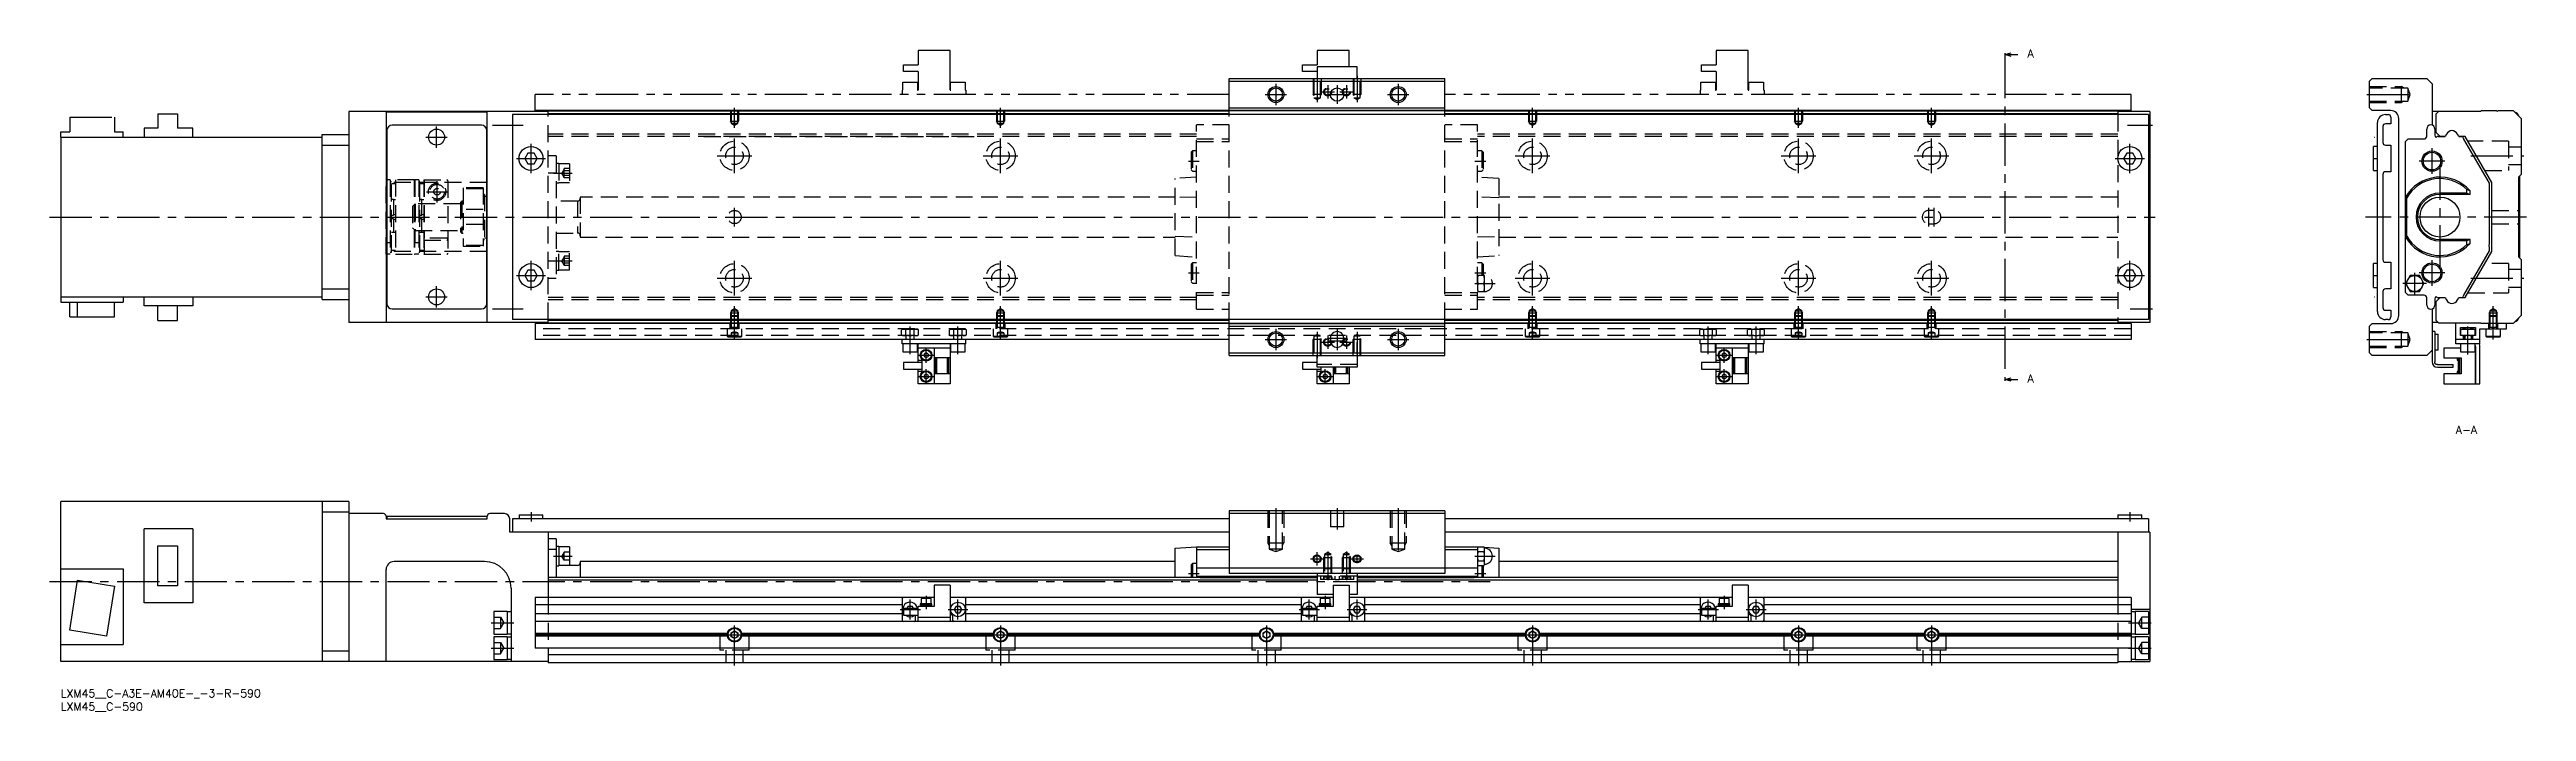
# Model space of a CAD drawing. Extents: x -4 to 927, y -8 to 240.
import ezdxf

# ---------------------------------------------------------------- set-up
doc = ezdxf.new("R2010")
doc.units = 0
doc.header["$LTSCALE"] = 0.5
for name, pattern in [('CENTER', [50.8, 31.75, -6.35, 6.35, -6.35]), ('DASHED', [19.05, 12.7, -6.35]), ('PHANTOM', [63.5, 31.75, -6.35, 6.35, -6.35, 6.35, -6.35])]:
    doc.linetypes.add(name, pattern=pattern)
for name, color, linetype in [('MSM_CENTER', 1, 'CENTER'), ('MSM_CONTINUOUS', 7, 'CONTINUOUS'), ('MSM_DASHED', 4, 'DASHED'), ('MSM_IMAGINARY', 6, 'PHANTOM'), ('MSM_NARROW', 5, 'CONTINUOUS'), ('MSM_PART_NUMBER', 7, 'CONTINUOUS')]:
    doc.layers.add(name, color=color, linetype=linetype)
doc.styles.get("Standard").update_dxf_attribs({"font": 'txt.shx', "height": 3, "bigfont": 'bigfont.shx'})

msp = doc.modelspace()

# ---------------------------------------------------------------- texts
at = {"layer": 'MSM_PART_NUMBER'}
for s, p in [('A', (739.38, 237.26)), ('A', (739.38, 115.23)), ('A-A', (900.36, 95.91))]:
    msp.add_text(s, height=3, dxfattribs=at).set_placement(p)

# ---------------------------------------------------------------- blocks, each defined once
blk = doc.blocks.new('*U8')
at = {"layer": 'MSM_PART_NUMBER'}
blk.add_text('LXM45__C-A3E-AM40E-_-3-R-590', height=3, dxfattribs=at).set_placement((0, -3))
blk = doc.blocks.new('*U9')
at = {"layer": 'MSM_PART_NUMBER'}
blk.add_text('LXM45__C-590', height=3, dxfattribs=at).set_placement((0, -8))

# ---------------------------------------------------------------- linework, layer by layer
at = {"layer": 'MSM_CENTER'}
for p, q in [((730.77, 237.89), (730.77, 116.86)), ((456.8, 227.38), (456.8, 219.38)), ((472.3, 230.38), (472.3, 220.47)), ((473.8, 224.38), (478.8, 224.38)), ((476.3, 226.88), (476.3, 221.88)), ((479.8, 226.88), (479.8, 219.88)), ((480.8, 224.38), (485.8, 224.38)), ((483.3, 226.88), (483.3, 221.88)), ((487.3, 230.38), (487.3, 220.47)), ((502.8, 227.38), (502.8, 219.38)), ((253.3, 210.87), (253.3, 218.38)), ((353.3, 210.87), (353.3, 218.38)), ((452.8, 223.38), (460.8, 223.38)), ((476.3, 223.38), (483.3, 223.38)), ((498.8, 223.38), (506.8, 223.38)), ((553.3, 210.87), (553.3, 218.38)), ((653.3, 210.87), (653.3, 218.38)), ((703.3, 210.87), (703.3, 218.38)), ((866.92, 223.38), (884.14, 223.38)), ((137.3, 207.38), (145.3, 207.38)), ((141.3, 203.38), (141.3, 211.38)), ((162.3, 211.88), (173.8, 211.88)), ((176.8, 193.88), (176.8, 204.88)), ((253.3, 193.88), (253.3, 206.88)), ((353.3, 193.88), (353.3, 206.88)), ((553.3, 193.88), (553.3, 206.88)), ((653.3, 193.88), (653.3, 206.88)), ((703.3, 193.88), (703.3, 206.88)), ((776.98, 211.88), (786.3, 211.88)), ((777.8, 193.88), (777.8, 204.88)), ((869.81, 207.38), (869.92, 207.38)), ((171.3, 199.38), (182.3, 199.38)), ((246.8, 200.38), (259.8, 200.38)), ((346.8, 200.38), (359.8, 200.38)), ((423.9, 198.38), (428, 198.38)), ((531.6, 198.38), (535.7, 198.38)), ((546.8, 200.38), (559.8, 200.38)), ((646.8, 200.38), (659.8, 200.38)), ((696.8, 200.38), (709.8, 200.38)), ((772.3, 199.38), (783.3, 199.38)), ((869.42, 199.38), (870.92, 199.38)), ((896.22, 198.38), (886.62, 198.38)), ((891.42, 193.58), (891.42, 203.18)), ((894.42, 158.48), (894.42, 196.28)), ((905.95, 200.38), (925.92, 200.38)), ((137.5, 186.88), (145.5, 186.88)), ((141.5, 182.88), (141.5, 190.88)), ((185.3, 193.83), (192.3, 193.83)), ((-4.2, 177.38), (787.3, 177.38)), ((253.3, 173.88), (253.3, 180.88)), ((702.3, 173.88), (702.3, 180.88)), ((704.3, 173.88), (704.3, 180.88)), ((926.92, 177.38), (866.42, 177.38)), ((176.8, 149.88), (176.8, 160.88)), ((185.3, 160.92), (192.3, 160.92)), ((253.3, 147.88), (253.3, 160.88)), ((353.3, 147.88), (353.3, 160.88)), ((553.3, 147.88), (553.3, 160.88)), ((653.3, 147.88), (653.3, 160.88)), ((703.3, 147.88), (703.3, 160.88)), ((777.8, 149.88), (777.8, 160.88)), ((891.42, 151.58), (891.42, 161.18)), ((141.3, 143.38), (141.3, 151.38)), ((171.3, 155.38), (182.3, 155.38)), ((246.8, 154.38), (259.8, 154.38)), ((346.8, 154.38), (359.8, 154.38)), ((423.9, 156.38), (428, 156.38)), ((531.6, 156.38), (535.7, 156.38)), ((531.6, 152.38), (539.2, 152.38)), ((546.8, 154.38), (559.8, 154.38)), ((646.8, 154.38), (659.8, 154.38)), ((696.8, 154.38), (709.8, 154.38)), ((772.3, 155.38), (783.3, 155.38)), ((869.42, 155.38), (870.92, 155.38)), ((889.38, 152.38), (880.46, 152.38)), ((884.92, 148.38), (884.92, 156.38)), ((896.22, 156.38), (886.62, 156.38)), ((905.95, 154.38), (925.92, 154.38)), ((137.3, 147.38), (145.3, 147.38)), ((162.3, 142.88), (173.8, 142.88)), ((253.3, 131.38), (253.3, 143.89)), ((353.3, 131.38), (353.3, 143.89)), ((553.3, 131.38), (553.3, 143.89)), ((653.3, 131.38), (653.3, 143.89)), ((703.3, 131.38), (703.3, 143.89)), ((777.98, 142.88), (786.3, 142.88)), ((869.81, 147.38), (869.92, 147.38)), ((914.41, 131.38), (914.41, 143.89)), ((319.3, 125.88), (319.3, 136.28)), ((337.3, 125.88), (337.3, 136.28)), ((452.8, 131.38), (460.8, 131.38)), ((456.8, 135.38), (456.8, 127.38)), ((472.3, 134.29), (472.3, 124.38)), ((473.8, 130.38), (478.8, 130.38)), ((476.3, 132.88), (476.3, 127.88)), ((476.3, 131.88), (483.3, 131.88)), ((476.3, 130.88), (483.3, 130.88)), ((479.8, 135.38), (479.8, 127.38)), ((480.8, 130.38), (485.8, 130.38)), ((483.3, 132.88), (483.3, 127.88)), ((487.3, 134.29), (487.3, 124.38)), ((498.8, 131.38), (506.8, 131.38)), ((502.8, 135.38), (502.8, 127.38)), ((619.3, 125.88), (619.3, 136.28)), ((637.3, 125.88), (637.3, 136.28)), ((866.92, 131.38), (884.14, 131.38)), ((904.92, 125.78), (904.92, 136.28)), ((322.49, 125.48), (328.11, 125.48)), ((325.3, 122.67), (325.3, 128.29)), ((487.3, 125.88), (487.3, 130.28)), ((622.49, 125.48), (628.11, 125.48)), ((625.3, 122.67), (625.3, 128.29)), ((322.49, 117.48), (328.11, 117.48)), ((325.3, 114.67), (325.3, 120.29)), ((472.49, 117.48), (478.11, 117.48)), ((475.3, 114.67), (475.3, 120.29)), ((622.49, 117.48), (628.11, 117.48)), ((625.3, 114.67), (625.3, 120.29)), ((176.8, 66.5), (176.8, 63)), ((456.8, 68), (456.8, 50.78)), ((479.8, 68), (479.8, 60)), ((502.8, 68), (502.8, 50.78)), ((777.8, 66.5), (777.8, 63)), ((141.3, 65.11), (141.3, 65)), ((185.3, 50), (192.3, 50)), ((469.8, 49), (474.8, 49)), ((472.3, 46.5), (472.3, 51.5)), ((476.3, 51.81), (476.3, 40.99)), ((483.3, 51.81), (483.3, 40.99)), ((484.8, 49), (489.8, 49)), ((487.3, 47.43), (487.3, 50.58)), ((531.6, 50), (539.2, 50)), ((-4.2, 40.5), (537.3, 40.5)), ((423.9, 43.5), (428, 43.5)), ((531.6, 43.5), (535.7, 43.5)), ((315.55, 30), (323.19, 30)), ((319.3, 26.25), (319.3, 33.75)), ((325.3, 35.1), (325.3, 30.1)), ((333.55, 30), (341.05, 30)), ((337.3, 26.25), (337.3, 33.75)), ((465.55, 30), (473.19, 30)), ((469.3, 26.25), (469.3, 33.75)), ((475.3, 35.1), (475.3, 30.1)), ((483.55, 30), (491.05, 30)), ((487.3, 26.25), (487.3, 33.75)), ((615.55, 30), (623.19, 30)), ((619.3, 26.25), (619.3, 33.75)), ((625.3, 35.1), (625.3, 30.1)), ((633.55, 30), (641.05, 30)), ((637.3, 26.25), (637.3, 33.75)), ((161.8, 25), (170.3, 25)), ((249.42, 20.5), (257.18, 20.5)), ((253.3, 9), (253.3, 24)), ((349.42, 20.5), (357.18, 20.5)), ((353.3, 24), (353.3, 9)), ((453.3, 24), (453.3, 9)), ((549.42, 20.5), (557.18, 20.5)), ((553.3, 24), (553.3, 9)), ((649.42, 20.5), (657.18, 20.5)), ((653.3, 24), (653.3, 9)), ((699.42, 20.5), (707.18, 20.5)), ((703.3, 24), (703.3, 9)), ((777.3, 25), (785.8, 25)), ((161.8, 15.5), (170.3, 15.5)), ((777.3, 15.5), (785.8, 15.5))]:
    msp.add_line(p, q, dxfattribs=at)
at = {"layer": 'MSM_CONTINUOUS'}
for p, q in [((730.77, 238.39), (733.27, 239.06)), ((730.77, 238.89), (730.77, 237.89)), ((730.77, 238.39), (735.77, 238.39)), ((733.27, 237.72), (730.77, 238.39)), ((439.3, 229.38), (520.3, 229.38)), ((439.3, 215.88), (439.3, 229.38)), ((439.3, 228.38), (520.3, 228.38)), ((520.3, 215.88), (520.3, 229.38)), ((867.92, 228.38), (868.92, 229.38)), ((867.92, 218.38), (867.92, 228.38)), ((868.92, 229.38), (889.42, 229.38)), ((889.42, 229.38), (891.42, 227.38)), ((891.42, 227.38), (891.42, 211.91)), ((108.3, 216.98), (108.3, 137.78)), ((183.3, 216.98), (108.3, 216.98)), ((122.3, 216.8), (122.3, 137.95)), ((160.3, 216.8), (122.3, 216.8)), ((160.3, 137.95), (160.3, 216.8)), ((784.8, 215.88), (169.8, 215.88)), ((169.8, 215.88), (169.8, 138.88)), ((773.3, 217.38), (183.3, 217.38)), ((183.3, 215.88), (183.3, 217.38)), ((439.3, 217.18), (183.3, 217.18)), ((439.3, 216.18), (183.3, 216.18)), ((439.3, 218.38), (520.3, 218.38)), ((439.3, 217.38), (520.3, 217.38)), ((773.3, 217.18), (520.3, 217.18)), ((773.3, 216.18), (520.3, 216.18)), ((773.3, 217.38), (773.3, 215.88)), ((785.3, 216.98), (773.3, 216.98)), ((784.8, 215.88), (784.8, 138.88)), ((785.3, 216.98), (785.3, 137.78)), ((868.92, 217.38), (867.92, 218.38)), ((875.92, 217.38), (868.92, 217.38)), ((873.92, 215.88), (874.92, 215.88)), ((875.92, 214.88), (875.92, 212.38)), ((878.92, 140.38), (878.92, 214.38)), ((893.72, 216.98), (891.42, 216.98)), ((892.92, 216.18), (893.92, 217.18)), ((892.92, 209.13), (892.92, 216.18)), ((893.92, 217.18), (909.72, 217.18)), ((909.72, 217.18), (909.92, 217.38)), ((909.92, 217.38), (915.52, 217.38)), ((916.32, 217.38), (921.92, 217.38)), ((921.92, 217.38), (924.92, 214.38)), ((924.92, 214.38), (924.92, 193.38)), ((0, 207.38), (0, 145.38)), ((0, 207.38), (98.3, 207.38)), ((98.3, 146.38), (98.3, 208.38)), ((98.3, 208.38), (108.3, 208.38)), ((122.6, 207.48), (122.3, 207.48)), ((122.6, 209.88), (122.6, 144.88)), ((158.2, 211.88), (124.6, 211.88)), ((160.2, 144.88), (160.2, 209.88)), ((870.92, 141.88), (870.92, 212.88)), ((872.92, 211.38), (872.92, 205.38)), ((875.92, 212.38), (873.92, 212.38)), ((881.42, 205.73), (882.42, 206.73)), ((881.42, 149.03), (881.42, 205.73)), ((882.42, 206.73), (888.42, 206.73)), ((889.42, 207.73), (889.42, 210.43)), ((892.52, 210.43), (892.52, 208.13)), ((894.42, 207.63), (892.92, 209.13)), ((893.72, 207.68), (894.37, 207.68)), ((894.37, 207.68), (894.42, 207.63)), ((894.37, 207.68), (894.42, 207.63)), ((894.42, 207.63), (896.31, 207.63)), ((896.31, 207.63), (894.42, 207.63)), ((896.82, 208.52), (896.31, 207.63)), ((901.53, 207.63), (901.02, 208.52)), ((903.92, 207.63), (901.53, 207.63)), ((901.53, 207.63), (902.79, 207.63)), ((903.31, 206.88), (903.31, 206.68)), ((903.31, 206.68), (912.92, 190.04)), ((913.92, 190.3), (903.92, 207.63)), ((98.3, 204.38), (108.3, 204.38)), ((122.6, 202.98), (122.3, 202.98)), ((175.65, 201.38), (174.49, 199.38)), ((174.49, 199.38), (175.65, 197.38)), ((177.95, 201.38), (175.65, 201.38)), ((175.65, 197.38), (177.95, 197.38)), ((179.11, 199.38), (177.95, 201.38)), ((177.95, 197.38), (179.11, 199.38)), ((776.65, 201.38), (775.49, 199.38)), ((775.49, 199.38), (776.65, 197.38)), ((778.95, 201.38), (776.65, 201.38)), ((776.65, 197.38), (778.95, 197.38)), ((780.11, 199.38), (778.95, 201.38)), ((778.95, 197.38), (780.11, 199.38)), ((869.42, 194.88), (869.42, 203.88)), ((870.92, 203.88), (869.42, 203.88)), ((873.92, 204.38), (875.92, 204.38)), ((875.92, 204.38), (875.92, 194.38)), ((122.6, 190.38), (122.3, 190.38)), ((160.3, 190.38), (160.2, 190.38)), ((869.42, 194.88), (870.92, 194.88)), ((872.92, 193.38), (872.92, 161.38)), ((875.92, 194.38), (873.92, 194.38)), ((904.48, 186.38), (894.42, 186.38)), ((904.48, 186.38), (904.48, 187.74)), ((904.48, 186.38), (905.7, 185.88)), ((905.7, 185.88), (905.7, 187.26)), ((912.92, 190.04), (912.92, 167.03)), ((913.92, 164.45), (913.92, 190.3)), ((924.92, 193.38), (923.92, 192.38)), ((923.92, 192.38), (923.92, 162.38)), ((924.42, 161.88), (924.42, 192.88)), ((160.3, 185.13), (160.2, 185.13)), ((881.92, 184.61), (881.42, 184.86)), ((881.92, 170.14), (881.92, 184.61)), ((905.7, 185.88), (894.42, 185.88)), ((160.2, 169.63), (160.3, 169.63)), ((881.42, 169.89), (881.92, 170.14)), ((905.7, 168.88), (894.42, 168.88)), ((904.48, 168.38), (894.42, 168.38)), ((905.7, 168.88), (904.48, 168.38)), ((904.48, 167.01), (904.48, 168.38)), ((905.7, 167.49), (905.7, 168.88)), ((122.6, 164.38), (122.3, 164.38)), ((160.3, 164.38), (160.2, 164.38)), ((869.42, 150.88), (869.42, 159.88)), ((870.92, 159.88), (869.42, 159.88)), ((873.92, 160.38), (875.92, 160.38)), ((875.92, 160.38), (875.92, 150.38)), ((912.92, 164.71), (903.31, 148.08)), ((903.92, 147.13), (913.92, 164.45)), ((912.92, 166.23), (912.92, 164.71)), ((923.92, 162.38), (924.92, 161.38)), ((924.92, 161.38), (924.92, 140.38)), ((98.3, 150.38), (108.3, 150.38)), ((122.6, 151.78), (122.3, 151.78)), ((160.3, 151.78), (160.2, 151.78)), ((175.65, 157.38), (174.49, 155.38)), ((174.49, 155.38), (175.65, 153.38)), ((177.95, 157.38), (175.65, 157.38)), ((175.65, 153.38), (177.95, 153.38)), ((179.11, 155.38), (177.95, 157.38)), ((177.95, 153.38), (179.11, 155.38)), ((776.65, 157.38), (775.49, 155.38)), ((775.49, 155.38), (776.65, 153.38)), ((778.95, 157.38), (776.65, 157.38)), ((776.65, 153.38), (778.95, 153.38)), ((780.11, 155.38), (778.95, 157.38)), ((778.95, 153.38), (780.11, 155.38)), ((869.42, 150.88), (870.92, 150.88)), ((872.92, 149.38), (872.92, 143.38)), ((875.92, 150.38), (873.92, 150.38)), ((882.42, 148.03), (881.42, 149.03)), ((883.19, 155.38), (881.46, 152.38)), ((881.46, 152.38), (883.19, 149.38)), ((886.65, 155.38), (883.19, 155.38)), ((883.19, 149.38), (886.65, 149.38)), ((888.38, 152.38), (886.65, 155.38)), ((886.65, 149.38), (888.38, 152.38)), ((0, 147.38), (98.3, 147.38)), ((0, 145.38), (23.5, 145.38)), ((3.4, 139.88), (3.4, 145.38)), ((3.4, 139.88), (20.2, 139.88)), ((6.37, 139.88), (6.37, 145.38)), ((20.2, 139.88), (20.2, 145.38)), ((23.5, 147.38), (23.5, 145.38)), ((31.35, 143.98), (31.35, 147.38)), ((49.7, 143.98), (31.35, 143.98)), ((36.47, 138.58), (36.47, 143.98)), ((43.93, 138.58), (43.93, 143.98)), ((49.7, 147.38), (49.7, 143.98)), ((98.3, 146.38), (108.3, 146.38)), ((122.3, 147.28), (122.6, 147.28)), ((124.6, 142.88), (158.2, 142.88)), ((873.92, 142.38), (875.92, 142.38)), ((875.92, 142.38), (875.92, 139.88)), ((888.42, 148.03), (882.42, 148.03)), ((889.42, 144.33), (889.42, 147.03)), ((891.42, 142.84), (891.42, 127.38)), ((892.52, 146.63), (892.52, 144.33)), ((892.92, 145.63), (894.42, 147.13)), ((892.92, 138.58), (892.92, 145.63)), ((894.37, 147.08), (893.72, 147.08)), ((894.42, 147.13), (896.31, 147.13)), ((896.31, 147.13), (896.82, 146.23)), ((901.02, 146.23), (901.53, 147.13)), ((901.53, 147.13), (903.92, 147.13)), ((903.31, 148.08), (903.31, 147.88)), ((924.92, 140.38), (921.92, 137.38)), ((36.47, 138.58), (43.93, 138.58)), ((183.3, 137.78), (108.3, 137.78)), ((122.3, 137.95), (160.3, 137.95)), ((784.8, 138.88), (169.8, 138.88)), ((778.3, 137.38), (178.3, 137.38)), ((178.3, 137.38), (178.3, 131.38)), ((439.3, 131.38), (178.3, 131.38)), ((183.3, 137.38), (183.3, 138.88)), ((439.3, 138.58), (183.3, 138.58)), ((439.3, 137.58), (183.3, 137.58)), ((316.3, 129.78), (316.3, 131.38)), ((340.3, 129.78), (340.3, 131.38)), ((439.3, 125.38), (439.3, 138.88)), ((439.3, 137.38), (520.3, 137.38)), ((439.3, 136.38), (520.3, 136.38)), ((477.3, 131.88), (477.3, 130.88)), ((482.3, 130.88), (482.3, 131.88)), ((520.3, 125.38), (520.3, 138.88)), ((773.3, 138.58), (520.3, 138.58)), ((773.3, 137.58), (520.3, 137.58)), ((778.3, 131.38), (520.3, 131.38)), ((616.3, 129.78), (616.3, 131.38)), ((640.3, 129.78), (640.3, 131.38)), ((773.3, 138.88), (773.3, 137.38)), ((785.3, 137.78), (773.3, 137.78)), ((778.3, 137.38), (778.3, 131.38)), ((867.92, 136.38), (868.92, 137.38)), ((867.92, 126.38), (867.92, 136.38)), ((868.92, 137.38), (875.92, 137.38)), ((874.92, 138.88), (873.92, 138.88)), ((893.72, 137.78), (891.42, 137.78)), ((892.42, 134.38), (891.42, 134.38)), ((892.42, 134.38), (892.42, 122.98)), ((892.42, 133.38), (893.72, 133.38)), ((893.92, 137.58), (892.92, 138.58)), ((893.72, 127.38), (893.72, 133.38)), ((909.72, 137.58), (893.92, 137.58)), ((900.42, 129.78), (900.42, 137.38)), ((909.42, 131.38), (900.42, 131.38)), ((902.07, 135.88), (907.77, 135.88)), ((902.07, 132.88), (902.07, 135.88)), ((907.77, 132.88), (902.07, 132.88)), ((902.17, 135.28), (907.67, 135.28)), ((902.17, 135.28), (902.17, 132.88)), ((903.22, 131.38), (903.22, 132.88)), ((903.42, 132.88), (903.42, 131.38)), ((904.92, 133.12), (904.92, 135.03)), ((906.42, 131.38), (906.42, 132.88)), ((906.62, 132.88), (906.62, 131.38)), ((907.67, 132.88), (907.67, 135.28)), ((907.77, 135.88), (907.77, 132.88)), ((909.42, 129.78), (909.42, 135.38)), ((909.42, 135.38), (913.92, 135.38)), ((909.92, 137.38), (909.72, 137.58)), ((921.92, 137.38), (909.92, 137.38)), ((911.67, 135.38), (911.67, 132.68)), ((911.67, 132.68), (917.17, 132.68)), ((911.67, 132.68), (911.84, 132.38)), ((911.84, 132.38), (917, 132.38)), ((913.92, 135.38), (914.42, 135.88)), ((914.42, 135.88), (914.92, 135.38)), ((914.92, 135.38), (919.42, 135.38)), ((917, 132.38), (917.17, 132.68)), ((917.17, 132.68), (917.17, 135.38)), ((919.42, 135.38), (919.42, 137.38)), ((340.3, 129.78), (316.3, 129.78)), ((316.55, 129.78), (316.55, 126.78)), ((316.55, 126.78), (322.05, 126.78)), ((316.8, 122.73), (316.8, 120.23)), ((323.8, 122.73), (316.8, 122.73)), ((322.05, 126.78), (322.05, 129.78)), ((322.3, 122.73), (322.3, 129.64)), ((334.3, 128.18), (322.3, 128.18)), ((323.8, 123.48), (322.3, 123.48)), ((323.8, 119.48), (323.8, 123.48)), ((325.3, 126.34), (324.55, 125.91)), ((324.55, 125.91), (324.55, 125.04)), ((324.55, 125.04), (325.3, 124.61)), ((326.05, 125.91), (325.3, 126.34)), ((325.3, 124.61), (326.05, 125.04)), ((326.05, 125.91), (326.05, 125.04)), ((328.3, 128.18), (328.3, 114.78)), ((334.3, 124.48), (328.3, 124.48)), ((328.8, 118.48), (328.8, 124.48)), ((329.3, 118.48), (329.3, 124.48)), ((333.3, 118.48), (333.3, 124.48)), ((333.8, 118.48), (333.8, 124.48)), ((334.3, 129.64), (334.3, 114.78)), ((334.55, 129.78), (334.55, 126.78)), ((334.55, 126.78), (340.05, 126.78)), ((340.05, 126.78), (340.05, 129.78)), ((439.3, 126.38), (520.3, 126.38)), ((439.3, 125.38), (520.3, 125.38)), ((466.8, 122.73), (466.8, 120.23)), ((472.3, 122.73), (466.8, 122.73)), ((472.3, 120.98), (472.3, 125.38)), ((487.3, 125.38), (487.3, 120.98)), ((640.3, 129.78), (616.3, 129.78)), ((616.55, 129.78), (616.55, 126.78)), ((616.55, 126.78), (622.05, 126.78)), ((616.8, 122.73), (616.8, 120.23)), ((623.8, 122.73), (616.8, 122.73)), ((622.05, 126.78), (622.05, 129.78)), ((622.3, 122.73), (622.3, 129.64)), ((634.3, 128.18), (622.3, 128.18)), ((623.8, 123.48), (622.3, 123.48)), ((623.8, 119.48), (623.8, 123.48)), ((625.3, 126.34), (624.55, 125.91)), ((624.55, 125.91), (624.55, 125.04)), ((624.55, 125.04), (625.3, 124.61)), ((626.05, 125.91), (625.3, 126.34)), ((625.3, 124.61), (626.05, 125.04)), ((626.05, 125.91), (626.05, 125.04)), ((628.3, 128.18), (628.3, 114.78)), ((634.3, 124.48), (628.3, 124.48)), ((628.8, 118.48), (628.8, 124.48)), ((629.3, 118.48), (629.3, 124.48)), ((633.3, 118.48), (633.3, 124.48)), ((633.8, 118.48), (633.8, 124.48)), ((634.3, 129.64), (634.3, 114.78)), ((634.55, 129.78), (634.55, 126.78)), ((634.55, 126.78), (640.05, 126.78)), ((640.05, 126.78), (640.05, 129.78)), ((868.92, 125.38), (867.92, 126.38)), ((889.42, 125.38), (868.92, 125.38)), ((891.42, 127.38), (889.42, 125.38)), ((891.42, 127.38), (891.42, 122.98)), ((893.72, 127.38), (892.42, 127.38)), ((893.42, 121.98), (899.32, 121.98)), ((902.17, 128.18), (895.82, 128.18)), ((895.82, 128.18), (895.82, 124.48)), ((895.82, 124.48), (902.32, 124.48)), ((899.32, 120.98), (899.32, 121.98)), ((909.42, 129.78), (900.42, 129.78)), ((900.82, 124.48), (900.82, 123.58)), ((900.82, 123.58), (901.32, 123.58)), ((901.32, 118.48), (901.32, 124.48)), ((901.82, 118.48), (901.82, 124.48)), ((902.17, 129.78), (902.17, 126.78)), ((902.17, 126.78), (907.67, 126.78)), ((902.32, 124.48), (902.32, 118.48)), ((907.67, 126.78), (907.67, 129.78)), ((907.77, 128.18), (907.67, 128.18)), ((907.77, 114.78), (907.77, 128.18)), ((907.77, 128.13), (907.82, 128.13)), ((907.82, 128.78), (907.82, 114.78)), ((909.42, 114.78), (909.42, 128.78)), ((316.8, 120.23), (323.8, 120.23)), ((322.3, 114.78), (322.3, 120.23)), ((322.3, 119.48), (323.8, 119.48)), ((334.3, 114.78), (322.3, 114.78)), ((325.3, 118.34), (324.55, 117.91)), ((324.55, 117.91), (324.55, 117.04)), ((324.55, 117.04), (325.3, 116.61)), ((326.05, 117.91), (325.3, 118.34)), ((325.3, 116.61), (326.05, 117.04)), ((326.05, 117.91), (326.05, 117.04)), ((334.3, 118.48), (328.3, 118.48)), ((466.8, 120.23), (473.8, 120.23)), ((487.3, 120.98), (472.3, 120.98)), ((472.3, 114.78), (472.3, 120.23)), ((472.3, 119.48), (473.8, 119.48)), ((484.3, 114.78), (472.3, 114.78)), ((473.8, 119.48), (473.8, 120.98)), ((475.3, 118.34), (474.55, 117.91)), ((474.55, 117.91), (474.55, 117.04)), ((474.55, 117.04), (475.3, 116.61)), ((476.05, 117.91), (475.3, 118.34)), ((475.3, 116.61), (476.05, 117.04)), ((476.05, 117.91), (476.05, 117.04)), ((478.3, 120.98), (478.3, 114.78)), ((484.3, 118.48), (478.3, 118.48)), ((478.8, 118.48), (478.8, 120.98)), ((479.3, 118.48), (479.3, 120.98)), ((483.3, 118.48), (483.3, 120.98)), ((483.8, 118.48), (483.8, 120.98)), ((484.3, 120.98), (484.3, 114.78)), ((616.8, 120.23), (623.8, 120.23)), ((622.3, 114.78), (622.3, 120.23)), ((622.3, 119.48), (623.8, 119.48)), ((634.3, 114.78), (622.3, 114.78)), ((625.3, 118.34), (624.55, 117.91)), ((624.55, 117.91), (624.55, 117.04)), ((624.55, 117.04), (625.3, 116.61)), ((626.05, 117.91), (625.3, 118.34)), ((625.3, 116.61), (626.05, 117.04)), ((626.05, 117.91), (626.05, 117.04)), ((634.3, 118.48), (628.3, 118.48)), ((730.77, 116.36), (733.27, 117.03)), ((730.77, 116.86), (730.77, 115.86)), ((730.77, 116.36), (735.77, 116.36)), ((733.27, 115.69), (730.77, 116.36)), ((893.42, 120.98), (899.32, 120.98)), ((895.82, 118.48), (895.82, 114.78)), ((902.32, 118.48), (895.82, 118.48)), ((895.82, 114.78), (907.77, 114.78)), ((900.82, 119.38), (900.82, 118.48)), ((901.32, 119.38), (900.82, 119.38)), ((907.77, 114.83), (907.82, 114.83)), ((907.82, 114.78), (909.42, 114.78)), ((0, 10.5), (0, 70.5)), ((108.3, 70.5), (0, 70.5)), ((98.3, 70.5), (98.3, 10.5)), ((108.3, 66.5), (98.3, 66.5)), ((108.3, 70.5), (108.3, 10.5)), ((121.3, 66), (108.3, 66)), ((166.8, 66), (161.3, 66)), ((172.3, 65.5), (172.3, 64)), ((172.3, 65.5), (181.3, 65.5)), ((181.3, 64), (181.3, 65.5)), ((439.3, 67), (439.3, 43.5)), ((520.3, 67), (439.3, 67)), ((520.3, 66), (439.3, 66)), ((520.3, 67), (520.3, 43.5)), ((773.3, 65.5), (773.3, 64)), ((773.3, 65.5), (782.3, 65.5)), ((782.3, 64), (782.3, 65.5)), ((31.35, 32.5), (31.35, 60.3)), ((49.7, 60.3), (31.35, 60.3)), ((49.7, 60.3), (49.7, 32.5)), ((122.3, 65), (122.3, 64)), ((122.3, 64), (160.3, 64)), ((122.6, 65), (160.2, 65)), ((122.6, 65), (122.6, 64)), ((138.3, 65.1), (144.3, 65.1)), ((138.3, 65.1), (138.3, 65)), ((144.3, 65), (144.3, 65.1)), ((160.2, 65), (160.2, 64)), ((160.3, 64), (160.3, 65)), ((168.8, 59), (168.8, 64)), ((439.3, 59), (168.8, 59)), ((169.8, 64), (169.8, 59)), ((439.3, 64), (169.8, 64)), ((183.3, 59), (183.3, 34.5)), ((186.3, 56.5), (183.3, 56.5)), ((186.3, 56.47), (186.3, 42)), ((784.8, 64), (520.3, 64)), ((785.3, 59), (520.3, 59)), ((773.3, 59), (773.3, 34.5)), ((784.8, 64), (784.8, 59)), ((785.3, 59), (785.3, 10.5)), ((36.47, 38.85), (36.47, 53.95)), ((36.47, 53.95), (43.93, 53.95)), ((43.93, 53.95), (43.93, 38.85)), ((159.3, 48), (125.3, 48)), ((186.3, 52.5), (183.3, 52.5)), ((187.3, 53.65), (186.3, 53.65)), ((187.3, 53.62), (187.3, 46.35)), ((191.3, 53.5), (187.3, 53.5)), ((191.3, 53.5), (191.3, 46.5)), ((195.3, 48), (195.3, 42)), ((419, 48), (195.3, 48)), ((419, 53), (427, 53.5)), ((419, 42), (419, 53)), ((425.4, 47.3), (424.9, 46.8)), ((424.9, 46.8), (424.9, 42)), ((427, 47.3), (425.4, 47.3)), ((425.4, 47.3), (425.4, 42)), ((427, 53.5), (439.3, 53.5)), ((427, 53.5), (427, 42)), ((427, 52.5), (439.3, 52.5)), ((520.3, 53.5), (532.6, 53.5)), ((520.3, 52.5), (532.6, 52.5)), ((532.6, 53.5), (533.17, 53.46)), ((532.6, 53.5), (532.6, 42)), ((532.72, 53.46), (532.6, 53)), ((532.61, 52.41), (532.6, 52.6)), ((532.6, 47), (532.72, 46.54)), ((532.72, 53.46), (535.08, 53.46)), ((532.72, 51.73), (535.08, 51.73)), ((532.72, 48.27), (535.08, 48.27)), ((535.2, 53), (535.08, 53.46)), ((535.08, 46.54), (535.2, 47)), ((535.11, 53.34), (540.6, 53)), ((535.2, 47), (535.2, 53)), ((540.6, 53), (540.6, 42)), ((773.3, 48), (540.6, 48)), ((0, 45.2), (23.5, 45.2)), ((3.4, 22.21), (6.37, 40.98)), ((6.37, 40.98), (20.2, 38.79)), ((20.2, 38.79), (17.23, 20.02)), ((23.5, 45.2), (23.5, 16.8)), ((43.93, 38.85), (36.47, 38.85)), ((122.3, 10.5), (122.3, 45)), ((169.3, 38), (169.3, 10.5)), ((472.3, 42), (183.3, 42)), ((472.3, 41), (183.3, 41)), ((186.3, 46.35), (187.3, 46.35)), ((194.3, 46.5), (187.28, 46.5)), ((334.3, 39.1), (328.3, 39.1)), ((328.3, 39.1), (328.3, 31.1)), ((334.3, 39.1), (334.3, 25.5)), ((532.6, 45.5), (427, 45.5)), ((472.3, 42.4), (427, 42.4)), ((531.3, 45.5), (428.3, 45.5)), ((472.3, 42.4), (428.3, 42.4)), ((428.3, 42), (472.3, 42)), ((520.3, 43.5), (439.3, 43.5)), ((472.3, 43.5), (472.3, 35.6)), ((478.3, 39.1), (478.3, 31.1)), ((478.3, 39.1), (484.3, 39.1)), ((484.3, 39.1), (484.3, 25.5)), ((487.3, 43.5), (487.3, 35.6)), ((531.3, 42.4), (487.3, 42.4)), ((532.6, 42.4), (487.3, 42.4)), ((487.3, 42), (531.3, 42)), ((773.3, 42), (487.3, 42)), ((773.3, 41), (487.3, 41)), ((532.72, 46.54), (535.08, 46.54)), ((534.2, 46.54), (534.2, 42)), ((534.7, 46.54), (534.7, 42)), ((634.3, 39.1), (628.3, 39.1)), ((628.3, 39.1), (628.3, 31.1)), ((634.3, 39.1), (634.3, 25.5)), ((49.7, 32.5), (31.35, 32.5)), ((167.8, 29.25), (162.8, 29.25)), ((162.8, 29.25), (162.8, 20.75)), ((167.8, 29.25), (167.8, 20.75)), ((169.3, 29.15), (167.8, 29.15)), ((178.3, 34.5), (178.3, 15.5)), ((328.3, 34.5), (178.3, 34.5)), ((316.3, 31.7), (178.3, 31.7)), ((316.3, 28.3), (178.3, 28.3)), ((316.3, 30.3), (316.12, 30)), ((316.12, 30), (316.3, 29.7)), ((316.3, 34), (316.3, 26)), ((322.3, 30.35), (316.8, 30.35)), ((316.8, 30.35), (316.8, 27.85)), ((318.58, 31.25), (318.06, 30.35)), ((318.58, 31.25), (320.02, 31.25)), ((320.54, 30.35), (320.02, 31.25)), ((328.3, 31.1), (322.3, 31.1)), ((322.3, 25.5), (322.3, 31.1)), ((323.1, 32.1), (323.1, 31.6)), ((327.5, 32.1), (323.1, 32.1)), ((327.5, 31.6), (323.1, 31.6)), ((323.3, 31.6), (323.3, 31.1)), ((323.4, 34.1), (323.4, 32.1)), ((327.2, 34.1), (323.4, 34.1)), ((327.2, 32.1), (327.2, 34.1)), ((327.3, 31.1), (327.3, 31.6)), ((327.5, 31.6), (327.5, 32.1)), ((478.3, 34.5), (334.3, 34.5)), ((336.58, 31.25), (335.86, 30)), ((335.86, 30), (336.58, 28.75)), ((336.58, 31.25), (338.02, 31.25)), ((336.58, 28.75), (338.02, 28.75)), ((338.74, 30), (338.02, 31.25)), ((338.02, 28.75), (338.74, 30)), ((340.3, 26), (340.3, 34)), ((466.3, 31.7), (340.3, 31.7)), ((340.48, 30), (340.3, 30.3)), ((340.3, 29.7), (340.48, 30)), ((466.3, 28.3), (340.3, 28.3)), ((466.3, 30.3), (466.12, 30)), ((466.12, 30), (466.3, 29.7)), ((466.3, 34), (466.3, 26)), ((472.3, 30.35), (466.8, 30.35)), ((466.8, 30.35), (466.8, 27.85)), ((468.58, 31.25), (468.06, 30.35)), ((468.58, 31.25), (470.02, 31.25)), ((470.54, 30.35), (470.02, 31.25)), ((478.3, 35.6), (472.3, 35.6)), ((478.3, 31.1), (472.3, 31.1)), ((472.3, 25.5), (472.3, 31.1)), ((473.1, 32.1), (473.1, 31.6)), ((477.5, 32.1), (473.1, 32.1)), ((477.5, 31.6), (473.1, 31.6)), ((473.3, 31.6), (473.3, 31.1)), ((473.4, 34.1), (473.4, 32.1)), ((477.2, 34.1), (473.4, 34.1)), ((477.2, 32.1), (477.2, 34.1)), ((477.3, 31.1), (477.3, 31.6)), ((477.5, 31.6), (477.5, 32.1)), ((487.3, 35.6), (484.3, 35.6)), ((628.3, 34.5), (484.3, 34.5)), ((486.58, 31.25), (485.86, 30)), ((485.86, 30), (486.58, 28.75)), ((486.58, 31.25), (488.02, 31.25)), ((486.58, 28.75), (488.02, 28.75)), ((488.74, 30), (488.02, 31.25)), ((488.02, 28.75), (488.74, 30)), ((490.3, 26), (490.3, 34)), ((616.3, 31.7), (490.3, 31.7)), ((490.48, 30), (490.3, 30.3)), ((490.3, 29.7), (490.48, 30)), ((616.3, 28.3), (490.3, 28.3)), ((616.3, 30.3), (616.12, 30)), ((616.12, 30), (616.3, 29.7)), ((616.3, 34), (616.3, 26)), ((622.3, 30.35), (616.8, 30.35)), ((616.8, 30.35), (616.8, 27.85)), ((618.58, 31.25), (618.06, 30.35)), ((618.58, 31.25), (620.02, 31.25)), ((620.54, 30.35), (620.02, 31.25)), ((628.3, 31.1), (622.3, 31.1)), ((622.3, 25.5), (622.3, 31.1)), ((623.1, 32.1), (623.1, 31.6)), ((627.5, 32.1), (623.1, 32.1)), ((627.5, 31.6), (623.1, 31.6)), ((623.3, 31.6), (623.3, 31.1)), ((623.4, 34.1), (623.4, 32.1)), ((627.2, 34.1), (623.4, 34.1)), ((627.2, 32.1), (627.2, 34.1)), ((627.3, 31.1), (627.3, 31.6)), ((627.5, 31.6), (627.5, 32.1)), ((778.3, 34.5), (634.3, 34.5)), ((636.58, 31.25), (635.86, 30)), ((635.86, 30), (636.58, 28.75)), ((636.58, 31.25), (638.02, 31.25)), ((636.58, 28.75), (638.02, 28.75)), ((638.74, 30), (638.02, 31.25)), ((638.02, 28.75), (638.74, 30)), ((640.3, 26), (640.3, 34)), ((778.3, 31.7), (640.3, 31.7)), ((640.48, 30), (640.3, 30.3)), ((640.3, 29.7), (640.48, 30)), ((778.3, 28.3), (640.3, 28.3)), ((778.3, 34.5), (778.3, 10.5)), ((785.3, 30), (778.3, 30)), ((779.8, 29.15), (778.3, 29.15)), ((784.8, 29.25), (779.8, 29.25)), ((779.8, 29.25), (779.8, 20.75)), ((784.8, 29.25), (784.8, 20.75)), ((17.23, 20.02), (3.4, 22.21)), ((162.8, 20.75), (167.8, 20.75)), ((167.8, 19.75), (162.8, 19.75)), ((162.8, 19.75), (162.8, 11.25)), ((167.8, 20.85), (169.3, 20.85)), ((167.8, 19.75), (167.8, 11.25)), ((169.3, 19.65), (167.8, 19.65)), ((778.3, 25.5), (178.3, 25.5)), ((250.6, 21), (178.3, 21)), ((250.55, 20.5), (178.3, 20.5)), ((250.6, 20), (178.3, 20)), ((252.05, 21.22), (253.3, 21.94)), ((252.05, 19.78), (252.05, 21.22)), ((253.3, 19.06), (252.05, 19.78)), ((253.3, 21.94), (254.55, 21.22)), ((254.55, 19.78), (253.3, 19.06)), ((254.55, 21.22), (254.55, 19.78)), ((350.6, 21), (256, 21)), ((350.6, 20), (256, 20)), ((350.55, 20.5), (256.05, 20.5)), ((316.8, 27.85), (322.3, 27.85)), ((321.3, 26), (321.3, 27.6)), ((322.3, 27.15), (334.3, 27.15)), ((322.3, 27.1), (334.3, 27.1)), ((322.35, 27.15), (322.35, 27.1)), ((334.25, 27.15), (334.25, 27.1)), ((335.3, 27.6), (335.3, 26)), ((352.05, 21.22), (353.3, 21.94)), ((352.05, 19.78), (352.05, 21.22)), ((353.3, 19.06), (352.05, 19.78)), ((353.3, 21.94), (354.55, 21.22)), ((354.55, 19.78), (353.3, 19.06)), ((354.55, 21.22), (354.55, 19.78)), ((450.6, 21), (356, 21)), ((450.6, 20), (356, 20)), ((450.55, 20.5), (356.05, 20.5)), ((452.05, 21.22), (453.3, 21.94)), ((452.05, 19.78), (452.05, 21.22)), ((453.3, 19.06), (452.05, 19.78)), ((453.3, 21.94), (454.55, 21.22)), ((454.55, 19.78), (453.3, 19.06)), ((454.55, 21.22), (454.55, 19.78)), ((550.6, 21), (456, 21)), ((550.6, 20), (456, 20)), ((550.55, 20.5), (456.05, 20.5)), ((466.8, 27.85), (472.3, 27.85)), ((471.3, 26), (471.3, 27.6)), ((472.3, 27.15), (484.3, 27.15)), ((472.3, 27.1), (484.3, 27.1)), ((472.35, 27.15), (472.35, 27.1)), ((484.25, 27.15), (484.25, 27.1)), ((485.3, 27.6), (485.3, 26)), ((552.05, 21.22), (553.3, 21.94)), ((552.05, 19.78), (552.05, 21.22)), ((553.3, 19.06), (552.05, 19.78)), ((553.3, 21.94), (554.55, 21.22)), ((554.55, 19.78), (553.3, 19.06)), ((554.55, 21.22), (554.55, 19.78)), ((650.6, 21), (556, 21)), ((650.6, 20), (556, 20)), ((650.55, 20.5), (556.05, 20.5)), ((616.8, 27.85), (622.3, 27.85)), ((621.3, 26), (621.3, 27.6)), ((622.3, 27.15), (634.3, 27.15)), ((622.3, 27.1), (634.3, 27.1)), ((622.35, 27.15), (622.35, 27.1)), ((634.25, 27.15), (634.25, 27.1)), ((635.3, 27.6), (635.3, 26)), ((652.05, 21.22), (653.3, 21.94)), ((652.05, 19.78), (652.05, 21.22)), ((653.3, 19.06), (652.05, 19.78)), ((653.3, 21.94), (654.55, 21.22)), ((654.55, 19.78), (653.3, 19.06)), ((654.55, 21.22), (654.55, 19.78)), ((700.6, 21), (656, 21)), ((700.6, 20), (656, 20)), ((700.55, 20.5), (656.05, 20.5)), ((702.05, 21.22), (703.3, 21.94)), ((702.05, 19.78), (702.05, 21.22)), ((703.3, 19.06), (702.05, 19.78)), ((703.3, 21.94), (704.55, 21.22)), ((704.55, 19.78), (703.3, 19.06)), ((704.55, 21.22), (704.55, 19.78)), ((778.3, 21), (706, 21)), ((778.3, 20), (706, 20)), ((778.3, 20.5), (706.05, 20.5)), ((778.3, 20.85), (779.8, 20.85)), ((779.8, 19.65), (778.3, 19.65)), ((779.8, 20.75), (784.8, 20.75)), ((784.8, 19.75), (779.8, 19.75)), ((779.8, 19.75), (779.8, 11.25)), ((784.8, 19.75), (784.8, 11.25)), ((0, 16.8), (23.5, 16.8)), ((183.3, 10.5), (0, 10.5)), ((98.3, 14.5), (108.3, 14.5)), ((162.8, 11.25), (167.8, 11.25)), ((167.8, 11.35), (169.3, 11.35)), ((778.3, 15.5), (178.3, 15.5)), ((183.3, 15.5), (183.3, 10)), ((773.3, 13), (183.3, 13)), ((773.3, 10), (183.3, 10)), ((773.3, 15.5), (773.3, 10)), ((773.3, 10.5), (785.3, 10.5)), ((778.3, 11.35), (779.8, 11.35)), ((779.8, 11.25), (784.8, 11.25))]:
    msp.add_line(p, q, dxfattribs=at)
for centre, radius in [((456.8, 223.38), 2.46), ((479.8, 223.38), 2.5), ((502.8, 223.38), 2.46), ((141.3, 207.38), 3), ((176.8, 199.38), 4.5), ((777.8, 199.38), 4.5), ((891.42, 198.38), 3.8), ((891.42, 198.38), 3.3), ((894.42, 177.38), 7.5), ((176.8, 155.38), 4.5), ((777.8, 155.38), 4.5), ((891.42, 156.38), 3.8), ((891.42, 156.38), 3.3), ((141.3, 147.38), 3), ((884.92, 152.38), 3), ((456.8, 131.38), 2.46), ((502.8, 131.38), 2.46), ((325.3, 125.48), 2.2), ((325.3, 125.48), 1.9), ((625.3, 125.48), 2.2), ((625.3, 125.48), 1.9), ((325.3, 117.48), 2.2), ((325.3, 117.48), 1.9), ((475.3, 117.48), 2.2), ((475.3, 117.48), 1.9), ((625.3, 117.48), 2.2), ((625.3, 117.48), 1.9), ((472.3, 49), 1.23), ((487.3, 49), 1.23), ((337.3, 30), 2.75), ((487.3, 30), 2.75), ((637.3, 30), 2.75), ((253.3, 20.5), 2.75), ((253.3, 20.5), 2.45), ((253.3, 20.5), 1.25), ((353.3, 20.5), 2.75), ((353.3, 20.5), 2.45), ((353.3, 20.5), 1.25), ((453.3, 20.5), 2.75), ((453.3, 20.5), 2.45), ((453.3, 20.5), 1.25), ((553.3, 20.5), 2.75), ((553.3, 20.5), 2.45), ((553.3, 20.5), 1.25), ((653.3, 20.5), 2.75), ((653.3, 20.5), 2.45), ((653.3, 20.5), 1.25), ((703.3, 20.5), 2.75), ((703.3, 20.5), 2.45), ((703.3, 20.5), 1.25)]:
    msp.add_circle(centre, radius, dxfattribs=at)
for centre, radius, start, end in [((873.92, 212.88), 3, 90, 180), ((874.92, 214.88), 1, 0, 90), ((875.92, 214.38), 3, 0, 90), ((915.92, 217.68), 0.5, 216.8699, 323.1301), ((921.42, 213.98), 3, 21.81505, 68.18495), ((124.6, 209.88), 2, 90, 180), ((158.2, 209.88), 2, 0, 90), ((873.92, 211.38), 1, 90, 180), ((873.92, 205.38), 1, 180, 270), ((888.42, 207.73), 1, 270, 0), ((890.97, 210.43), 1.55, 0, 180), ((893.52, 208.13), 1, 180, 239.90809), ((893.72, 206.88), 0.8, 90, 151.25108), ((899.07, 207.22), 2.6, 93.41067, 149.99996), ((898.76, 207.22), 2.6, 30.00004, 86.58933), ((902.51, 206.88), 0.8, 0, 69.62763), ((873.92, 193.38), 1, 90, 180), ((894.42, 177.38), 15, 41.23608, 150.07357), ((894.42, 177.38), 14.44, 45.84861, 149.94903), ((894.42, 177.38), 9, 90, 270), ((900.27, 175.08), 13.33, 65.98509, 71.61629), ((894.42, 177.38), 8.5, 90, 270), ((894.42, 177.38), 15, 209.92643, 318.76392), ((894.42, 177.38), 14.44, 210.05097, 314.15139), ((873.92, 161.38), 1, 180, 270), ((900.3, 179.6), 13.26, 288.36858, 294.03004), ((913.22, 166.63), 0.5, 126.8699, 233.1301), ((873.92, 149.38), 1, 90, 180), ((124.6, 144.88), 2, 180, 270), ((158.2, 144.88), 2, 270, 0), ((873.92, 141.88), 3, 180, 270), ((873.92, 143.38), 1, 180, 270), ((874.92, 139.88), 1, 270, 0), ((875.92, 140.38), 3, 270, 0), ((888.42, 147.03), 1, 0, 90), ((890.97, 144.33), 1.55, 180, 0), ((893.52, 146.63), 1, 120.09191, 180), ((893.72, 147.88), 0.8, 208.74892, 270), ((899.07, 147.53), 2.6, 210.00003, 266.58933), ((898.76, 147.53), 2.6, 273.41067, 329.99996), ((902.51, 147.88), 0.8, 290.36413, 0), ((479.8, 131.88), 2.5, 359.99994, 179.99994), ((479.8, 130.88), 2.5, 179.99994, 359.99994), ((903.54, 131.3), 3.98, 69.77352, 110.22648), ((903.54, 136.85), 3.98, 249.77352, 290.22648), ((906.29, 131.3), 3.98, 69.77352, 110.22648), ((906.29, 136.85), 3.98, 249.77352, 290.22648), ((921.42, 140.78), 3, 291.81368, 338.18632), ((322.05, 129.24), 0.531, 67.78875, 89.70698), ((322.2, 129.65), 0.0991, 355.8281, 61.81508), ((334.4, 129.65), 0.0991, 118.18492, 184.1719), ((334.55, 129.24), 0.531, 90.29302, 112.21125), ((622.05, 129.24), 0.531, 67.78875, 89.70698), ((622.2, 129.65), 0.0991, 355.8281, 61.81508), ((634.4, 129.65), 0.0991, 118.18492, 184.1719), ((634.55, 129.24), 0.531, 90.29302, 112.21125), ((893.42, 122.98), 2, 180, 270), ((906.82, 128.78), 1, 0, 31.78833), ((906.82, 128.78), 2.6, 0, 22.61986), ((121.3, 65), 1, 0, 90), ((161.3, 65), 1, 90.31382, 180), ((166.77, 63.97), 2.03, 0.84425, 89.15575), ((125.3, 45), 3, 90, 180), ((159.3, 38), 10, 0, 90), ((194.3, 47.5), 1, 270, 0), ((535.91, 52.57), 3.31, 164.22771, 179.4294), ((535.91, 52.63), 3.31, 180.57378, 195.76911), ((545.49, 49.95), 12.89, 172.03062, 179.75617), ((546.06, 50.1), 13.46, 180.40698, 187.80623), ((535.91, 47.37), 3.31, 164.22771, 179.4294), ((535.91, 47.44), 3.31, 180.57378, 195.76911), ((531.89, 52.56), 3.31, 0.57378, 15.76911), ((531.89, 52.63), 3.31, 344.22771, 359.4294), ((522.31, 49.94), 12.89, 0.24521, 7.968), ((521.74, 50.1), 13.46, 352.19377, 359.59302), ((531.89, 47.37), 3.31, 0.57378, 15.76911), ((531.89, 47.43), 3.31, 344.22771, 359.4294), ((535.2, 50), 3, 270, 90), ((316.8, 34), 0.5, 90, 180), ((319.3, 30), 2.75, 7.31202, 204.61998), ((334.8, 27.6), 0.5, 0, 180.00002), ((339.8, 34), 0.5, 0, 90), ((466.8, 34), 0.5, 90, 180), ((469.3, 30), 2.75, 7.31202, 204.61998), ((484.8, 27.6), 0.5, 0, 180.00002), ((489.8, 34), 0.5, 0, 90), ((616.8, 34), 0.5, 90, 180), ((619.3, 30), 2.75, 7.31202, 204.61998), ((634.8, 27.6), 0.5, 0, 180.00002), ((639.8, 34), 0.5, 0, 90), ((316.8, 26), 0.5, 180, 270), ((319.3, 30), 2.75, 231.42735, 308.57265), ((320.8, 26), 0.5, 270, 0), ((321.8, 27.6), 0.5, 150, 180), ((321.78, 27.59), 0.517, 4.36613, 29.83251), ((335.8, 26), 0.5, 180, 270), ((339.8, 26), 0.5, 270, 0), ((466.8, 26), 0.5, 180, 270), ((469.3, 30), 2.75, 231.42735, 308.57265), ((470.8, 26), 0.5, 270, 0), ((471.8, 27.6), 0.5, 150, 180), ((471.78, 27.59), 0.517, 4.36613, 29.83251), ((485.8, 26), 0.5, 180, 270), ((489.8, 26), 0.5, 270, 0), ((616.8, 26), 0.5, 180, 270), ((619.3, 30), 2.75, 231.42735, 308.57265), ((620.8, 26), 0.5, 270, 0), ((621.8, 27.6), 0.5, 150, 180), ((621.78, 27.59), 0.517, 4.36613, 29.83251), ((635.8, 26), 0.5, 180, 270), ((639.8, 26), 0.5, 270, 0)]:
    msp.add_arc(centre, radius, start, end, dxfattribs=at)
at = {"layer": 'MSM_CONTINUOUS', "extrusion": (0, 0, -1)}
msp.add_arc((-893.42, 122.98), 1, 270, 0, dxfattribs=at)
at = {"layer": 'MSM_DASHED'}
for p, q in [((470.8, 229.38), (470.8, 223.38)), ((471.07, 229.38), (471.07, 222.18)), ((473.53, 222.18), (473.53, 229.38)), ((473.8, 229.38), (473.8, 223.38)), ((485.8, 229.38), (485.8, 223.38)), ((486.07, 229.38), (486.07, 222.18)), ((488.53, 222.18), (488.53, 229.38)), ((488.8, 229.38), (488.8, 223.38)), ((867.92, 226.38), (879.92, 226.38)), ((882.32, 225.83), (867.92, 225.83)), ((879.92, 220.38), (879.92, 226.38)), ((880.86, 225.83), (879.92, 226.38)), ((883.14, 223.38), (882.32, 225.83)), ((882.32, 225.83), (882.32, 220.92)), ((122.3, 216.8), (122.3, 216.98)), ((183.3, 138.88), (183.3, 215.88)), ((251.8, 217.38), (251.8, 213.38)), ((252.07, 217.38), (252.07, 212.58)), ((254.53, 212.58), (254.53, 217.38)), ((254.8, 217.38), (254.8, 213.38)), ((351.8, 217.38), (351.8, 213.38)), ((352.07, 217.38), (352.07, 212.58)), ((354.53, 212.58), (354.53, 217.38)), ((354.8, 217.38), (354.8, 213.38)), ((439.3, 138.88), (439.3, 215.88)), ((473.8, 223.38), (470.8, 223.38)), ((471.07, 222.91), (470.8, 223.38)), ((471.07, 222.18), (473.53, 222.18)), ((471.07, 222.18), (472.3, 221.47)), ((472.3, 221.47), (473.53, 222.18)), ((473.53, 222.91), (473.8, 223.38)), ((488.8, 223.38), (485.8, 223.38)), ((486.07, 222.91), (485.8, 223.38)), ((486.07, 222.18), (488.53, 222.18)), ((486.07, 222.18), (487.3, 221.47)), ((487.3, 221.47), (488.53, 222.18)), ((488.53, 222.91), (488.8, 223.38)), ((520.3, 138.88), (520.3, 215.88)), ((551.8, 217.38), (551.8, 213.38)), ((552.07, 217.38), (552.07, 212.58)), ((554.53, 212.58), (554.53, 217.38)), ((554.8, 217.38), (554.8, 213.38)), ((651.8, 217.38), (651.8, 213.38)), ((652.07, 217.38), (652.07, 212.58)), ((654.53, 212.58), (654.53, 217.38)), ((654.8, 217.38), (654.8, 213.38)), ((701.8, 217.38), (701.8, 213.38)), ((702.07, 217.38), (702.07, 212.58)), ((704.53, 212.58), (704.53, 217.38)), ((704.8, 217.38), (704.8, 213.38)), ((773.3, 215.88), (773.3, 138.88)), ((867.92, 220.92), (882.32, 220.92)), ((867.92, 220.38), (879.92, 220.38)), ((880.86, 220.92), (879.92, 220.38)), ((882.32, 220.92), (883.14, 223.38)), ((427, 208.52), (183.3, 208.52)), ((427, 207.63), (183.3, 207.63)), ((241.8, 207.63), (344.8, 207.63)), ((251.8, 213.38), (254.8, 213.38)), ((252.07, 212.91), (251.8, 213.38)), ((252.07, 212.58), (253.3, 211.87)), ((252.07, 212.58), (254.53, 212.58)), ((253.3, 211.87), (254.53, 212.58)), ((254.53, 212.91), (254.8, 213.38)), ((351.8, 213.38), (354.8, 213.38)), ((352.07, 212.91), (351.8, 213.38)), ((352.07, 212.58), (354.53, 212.58)), ((352.07, 212.58), (353.3, 211.87)), ((353.3, 211.87), (354.53, 212.58)), ((354.53, 212.91), (354.8, 213.38)), ((439.3, 211.98), (427, 211.98)), ((427, 142.78), (427, 211.98)), ((427, 206.73), (439.3, 206.73)), ((427, 205.73), (439.3, 205.73)), ((532.6, 211.98), (520.3, 211.98)), ((520.3, 206.73), (532.6, 206.73)), ((520.3, 205.73), (532.6, 205.73)), ((532.6, 142.78), (532.6, 211.98)), ((773.3, 208.52), (532.6, 208.52)), ((773.3, 207.63), (532.6, 207.63)), ((551.8, 213.38), (554.8, 213.38)), ((552.07, 212.91), (551.8, 213.38)), ((552.07, 212.58), (554.53, 212.58)), ((552.07, 212.58), (553.3, 211.87)), ((553.3, 211.87), (554.53, 212.58)), ((554.53, 212.91), (554.8, 213.38)), ((651.8, 213.38), (654.8, 213.38)), ((652.07, 212.91), (651.8, 213.38)), ((652.07, 212.58), (654.53, 212.58)), ((652.07, 212.58), (653.3, 211.87)), ((653.3, 211.87), (654.53, 212.58)), ((654.53, 212.91), (654.8, 213.38)), ((701.8, 213.38), (704.8, 213.38)), ((702.07, 212.91), (701.8, 213.38)), ((702.07, 212.58), (704.53, 212.58)), ((702.07, 212.58), (703.3, 211.87)), ((703.3, 211.87), (704.53, 212.58)), ((704.53, 212.91), (704.8, 213.38)), ((920.22, 205.88), (904.93, 205.88)), ((920.22, 205.88), (920.22, 194.88)), ((186.3, 200.38), (183.3, 200.38)), ((186.3, 200.38), (186.3, 154.38)), ((187.3, 197.48), (186.3, 197.48)), ((187.3, 197.48), (187.3, 190.18)), ((191.3, 197.33), (187.3, 197.33)), ((189.3, 192.1), (189.3, 195.56)), ((191.3, 195.56), (189.3, 195.56)), ((191.3, 197.33), (191.3, 190.33)), ((425.4, 202.18), (424.9, 201.68)), ((424.9, 201.68), (424.9, 195.08)), ((425.4, 202.18), (425.4, 194.58)), ((427, 202.18), (425.4, 202.18)), ((534.2, 202.18), (532.6, 202.18)), ((534.7, 201.68), (534.2, 202.18)), ((534.2, 202.18), (534.2, 194.58)), ((534.7, 201.68), (534.7, 195.08)), ((924.92, 203.68), (920.22, 203.68)), ((920.22, 197.08), (924.92, 197.08)), ((122.4, 191.35), (122.3, 191.24)), ((122.3, 163.48), (122.3, 191.28)), ((123.9, 191.35), (122.4, 191.35)), ((122.4, 191.35), (122.4, 167.8)), ((160.2, 190.38), (122.6, 190.38)), ((123.9, 191.35), (123.9, 163.41)), ((124.3, 190.58), (123.9, 190.58)), ((124.3, 164.18), (124.3, 190.58)), ((125.8, 189.85), (124.3, 189.85)), ((132.9, 191.38), (125.8, 191.38)), ((125.8, 191.38), (125.8, 163.38)), ((133, 191.28), (132.9, 191.38)), ((132.9, 191.38), (132.9, 163.38)), ((133.1, 191.35), (133, 191.24)), ((133, 191.28), (133, 163.48)), ((134.6, 191.35), (133.1, 191.35)), ((133.1, 191.35), (133.1, 167.8)), ((134.6, 191.35), (134.6, 163.41)), ((135, 190.58), (134.6, 190.58)), ((135, 164.18), (135, 190.58)), ((136.5, 189.85), (135, 189.85)), ((136.5, 191.27), (136.6, 191.37)), ((136.5, 191.27), (136.5, 163.48)), ((136.6, 191.37), (145.1, 191.37)), ((136.6, 191.37), (136.6, 169.45)), ((145.5, 190.97), (145.5, 163.78)), ((151.3, 188.38), (151.3, 166.38)), ((158.8, 188.38), (151.3, 188.38)), ((158.8, 188.01), (151.3, 188.01)), ((158.8, 188.38), (158.8, 166.38)), ((186.3, 193.9), (183.3, 193.9)), ((186.3, 190.18), (187.3, 190.18)), ((187.3, 190.33), (191.3, 190.33)), ((189.3, 195.33), (188.43, 193.83)), ((189.3, 192.33), (188.43, 193.83)), ((191.3, 194.7), (189.3, 194.7)), ((191.3, 192.96), (189.3, 192.96)), ((191.3, 192.1), (189.3, 192.1)), ((427, 192.38), (419, 191.82)), ((419, 162.93), (419, 191.82)), ((424.9, 195.08), (425.4, 194.58)), ((425.4, 194.58), (427, 194.58)), ((532.6, 194.58), (534.2, 194.58)), ((540.6, 191.82), (532.6, 192.38)), ((534.2, 194.58), (534.7, 195.08)), ((540.6, 191.82), (540.6, 162.93)), ((911.28, 194.88), (920.22, 194.88)), ((125.05, 183.99), (124.3, 183.99)), ((124.3, 178.09), (125.05, 178.09)), ((125.05, 183.99), (125.05, 178.09)), ((125.8, 183.79), (125.05, 183.79)), ((125.05, 178.29), (125.8, 178.29)), ((133.3, 182.38), (132.3, 181.38)), ((132.3, 181.38), (132.3, 173.38)), ((133.3, 182.38), (133.3, 172.38)), ((150.3, 182.38), (133.3, 182.38)), ((135.75, 183.99), (135, 183.99)), ((135, 178.09), (135.75, 178.09)), ((135.75, 178.09), (135.75, 183.99)), ((136.5, 183.79), (135.75, 183.79)), ((135.75, 178.29), (136.5, 178.29)), ((150.8, 183.38), (150.3, 182.88)), ((150.3, 182.88), (150.3, 171.88)), ((150.8, 183.38), (150.8, 171.38)), ((151.3, 183.38), (150.8, 183.38)), ((158.8, 180.17), (151.3, 180.17)), ((159.3, 185.88), (158.8, 185.88)), ((159.3, 185.88), (159.3, 168.88)), ((160.2, 185.13), (159.3, 185.13)), ((194.3, 183.38), (186.3, 183.38)), ((194.3, 183.38), (194.3, 171.38)), ((195.3, 184.88), (195.3, 169.88)), ((419, 184.88), (195.3, 184.88)), ((427, 184.86), (419, 184.61)), ((540.6, 184.61), (532.6, 184.86)), ((773.3, 184.88), (540.6, 184.88)), ((704.3, 179.88), (702.3, 179.88)), ((913.92, 179.88), (923.92, 179.88)), ((122.3, 167.9), (122.4, 167.8)), ((122.4, 167.8), (123.9, 167.8)), ((125.05, 176.67), (124.3, 176.67)), ((125.8, 171.61), (124.3, 171.61)), ((125.05, 176.67), (125.05, 171.61)), ((125.8, 176.47), (125.05, 176.47)), ((132.3, 173.38), (133.3, 172.38)), ((133, 167.9), (133.1, 167.8)), ((133.1, 167.8), (134.6, 167.8)), ((133.3, 172.38), (150.3, 172.38)), ((135.75, 176.67), (135, 176.67)), ((136.5, 171.61), (135, 171.61)), ((135.75, 171.61), (135.75, 176.67)), ((136.5, 176.47), (135.75, 176.47)), ((136.6, 169.45), (136.5, 169.51)), ((136.5, 168.71), (136.6, 168.65)), ((145.1, 169.45), (136.6, 169.45)), ((136.6, 168.65), (145.1, 168.65)), ((136.6, 168.65), (136.6, 163.38)), ((150.3, 171.88), (150.8, 171.38)), ((150.8, 171.38), (151.3, 171.38)), ((158.8, 174.58), (151.3, 174.58)), ((158.8, 168.88), (159.3, 168.88)), ((159.3, 169.63), (160.2, 169.63)), ((186.3, 171.38), (194.3, 171.38)), ((195.3, 169.88), (419, 169.88)), ((419, 170.14), (427, 169.89)), ((532.6, 169.89), (540.6, 170.14)), ((540.6, 169.88), (773.3, 169.88)), ((702.3, 174.88), (704.3, 174.88)), ((913.92, 174.88), (923.92, 174.88)), ((122.4, 163.41), (122.3, 163.52)), ((123.9, 163.41), (122.4, 163.41)), ((160.2, 164.38), (122.6, 164.38)), ((123.9, 164.18), (124.3, 164.18)), ((124.3, 164.91), (125.8, 164.91)), ((125.8, 163.38), (132.9, 163.38)), ((132.9, 163.38), (133, 163.48)), ((133.1, 163.41), (133, 163.52)), ((134.6, 163.41), (133.1, 163.41)), ((134.6, 164.18), (135, 164.18)), ((135, 164.91), (136.5, 164.91)), ((136.5, 163.48), (136.6, 163.38)), ((136.6, 163.38), (145.1, 163.38)), ((158.8, 166.74), (151.3, 166.74)), ((151.3, 166.38), (158.8, 166.38)), ((186.3, 160.85), (183.3, 160.85)), ((186.3, 164.57), (187.3, 164.57)), ((187.3, 157.27), (187.3, 164.57)), ((187.3, 164.42), (191.3, 164.42)), ((189.3, 162.42), (188.43, 160.92)), ((189.3, 159.42), (188.43, 160.92)), ((189.3, 162.65), (189.3, 159.19)), ((191.3, 162.65), (189.3, 162.65)), ((191.3, 161.79), (189.3, 161.79)), ((191.3, 160.05), (189.3, 160.05)), ((191.3, 159.19), (189.3, 159.19)), ((191.3, 157.42), (191.3, 164.42)), ((419, 162.93), (427, 162.38)), ((425.4, 160.18), (424.9, 159.68)), ((424.9, 159.68), (424.9, 153.08)), ((425.4, 160.18), (425.4, 152.58)), ((427, 160.18), (425.4, 160.18)), ((532.6, 162.38), (540.6, 162.93)), ((534.2, 160.18), (532.6, 160.18)), ((534.2, 160.18), (534.2, 155.38)), ((534.7, 159.68), (534.2, 160.18)), ((534.7, 159.68), (534.7, 155.38)), ((920.22, 159.88), (911.28, 159.88)), ((920.22, 159.88), (920.22, 148.88)), ((183.3, 154.38), (186.3, 154.38)), ((187.3, 157.27), (186.3, 157.27)), ((191.3, 157.42), (187.3, 157.42)), ((424.9, 153.08), (425.4, 152.58)), ((425.4, 152.58), (427, 152.58)), ((427, 149.03), (439.3, 149.03)), ((520.3, 149.03), (532.6, 149.03)), ((535.2, 155.38), (532.6, 155.38)), ((532.6, 149.38), (535.2, 149.38)), ((535.2, 149.38), (535.2, 155.38)), ((924.92, 157.68), (920.22, 157.68)), ((920.22, 151.08), (924.92, 151.08)), ((427, 147.13), (183.3, 147.13)), ((427, 146.23), (183.3, 146.23)), ((252.07, 141.84), (251.8, 141.38)), ((251.8, 141.38), (251.8, 135.38)), ((251.8, 141.38), (254.8, 141.38)), ((252.07, 140.38), (251.8, 140.1)), ((251.8, 140.1), (254.8, 140.1)), ((253.3, 142.89), (252.07, 142.18)), ((252.07, 142.18), (252.07, 135.84)), ((252.07, 142.18), (254.53, 142.18)), ((252.07, 140.38), (254.53, 140.38)), ((254.53, 142.18), (253.3, 142.89)), ((254.53, 135.84), (254.53, 142.18)), ((254.53, 141.84), (254.8, 141.38)), ((254.8, 140.1), (254.53, 140.38)), ((254.8, 135.38), (254.8, 141.38)), ((352.07, 141.84), (351.8, 141.38)), ((351.8, 141.38), (351.8, 135.38)), ((351.8, 141.38), (354.8, 141.38)), ((352.07, 140.38), (351.8, 140.1)), ((351.8, 140.1), (354.8, 140.1)), ((353.3, 142.89), (352.07, 142.18)), ((352.07, 142.18), (352.07, 135.84)), ((352.07, 142.18), (354.53, 142.18)), ((352.07, 140.38), (354.53, 140.38)), ((354.53, 142.18), (353.3, 142.89)), ((354.53, 135.84), (354.53, 142.18)), ((354.53, 141.84), (354.8, 141.38)), ((354.8, 140.1), (354.53, 140.38)), ((354.8, 135.38), (354.8, 141.38)), ((427, 148.03), (439.3, 148.03)), ((427, 142.78), (439.3, 142.78)), ((520.3, 148.03), (532.6, 148.03)), ((520.3, 142.78), (532.6, 142.78)), ((773.3, 147.13), (532.6, 147.13)), ((773.3, 146.23), (532.6, 146.23)), ((552.07, 141.84), (551.8, 141.38)), ((551.8, 141.38), (551.8, 135.38)), ((551.8, 141.38), (554.8, 141.38)), ((552.07, 140.38), (551.8, 140.1)), ((551.8, 140.1), (554.8, 140.1)), ((553.3, 142.89), (552.07, 142.18)), ((552.07, 142.18), (552.07, 135.84)), ((552.07, 142.18), (554.53, 142.18)), ((552.07, 140.38), (554.53, 140.38)), ((554.53, 142.18), (553.3, 142.89)), ((554.53, 135.84), (554.53, 142.18)), ((554.53, 141.84), (554.8, 141.38)), ((554.8, 140.1), (554.53, 140.38)), ((554.8, 135.38), (554.8, 141.38)), ((652.07, 141.84), (651.8, 141.38)), ((651.8, 141.38), (651.8, 135.38)), ((651.8, 141.38), (654.8, 141.38)), ((652.07, 140.38), (651.8, 140.1)), ((651.8, 140.1), (654.8, 140.1)), ((653.3, 142.89), (652.07, 142.18)), ((652.07, 142.18), (652.07, 135.84)), ((652.07, 142.18), (654.53, 142.18)), ((652.07, 140.38), (654.53, 140.38)), ((654.53, 142.18), (653.3, 142.89)), ((654.53, 135.84), (654.53, 142.18)), ((654.53, 141.84), (654.8, 141.38)), ((654.8, 140.1), (654.53, 140.38)), ((654.8, 135.38), (654.8, 141.38)), ((702.07, 141.84), (701.8, 141.38)), ((701.8, 141.38), (701.8, 135.38)), ((701.8, 141.38), (704.8, 141.38)), ((702.07, 140.38), (701.8, 140.1)), ((701.8, 140.1), (704.8, 140.1)), ((703.3, 142.89), (702.07, 142.18)), ((702.07, 142.18), (702.07, 135.84)), ((702.07, 142.18), (704.53, 142.18)), ((702.07, 140.38), (704.53, 140.38)), ((704.53, 142.18), (703.3, 142.89)), ((704.53, 135.84), (704.53, 142.18)), ((704.53, 141.84), (704.8, 141.38)), ((704.8, 140.1), (704.53, 140.38)), ((704.8, 135.38), (704.8, 141.38)), ((904.93, 148.88), (920.22, 148.88)), ((913.18, 141.84), (912.91, 141.38)), ((912.91, 141.38), (912.91, 135.38)), ((912.91, 141.38), (915.91, 141.38)), ((913.18, 140.38), (912.91, 140.1)), ((912.91, 140.1), (915.91, 140.1)), ((914.41, 142.89), (913.18, 142.18)), ((913.18, 142.18), (913.18, 135.84)), ((913.18, 142.18), (915.64, 142.18)), ((913.18, 140.38), (915.64, 140.38)), ((915.64, 142.18), (914.41, 142.89)), ((915.64, 135.84), (915.64, 142.18)), ((915.64, 141.84), (915.91, 141.38)), ((915.91, 140.1), (915.64, 140.38)), ((915.91, 135.38), (915.91, 141.38)), ((122.3, 137.95), (122.3, 137.78)), ((778.3, 135.38), (178.3, 135.38)), ((778.3, 132.88), (178.3, 132.88)), ((250.55, 135.38), (250.55, 132.68)), ((250.55, 132.68), (250.85, 132.38)), ((250.55, 132.68), (256.05, 132.68)), ((250.85, 132.38), (255.75, 132.38)), ((251.55, 137.38), (251.55, 135.38)), ((254.8, 135.84), (251.8, 135.84)), ((252.07, 135.84), (251.8, 135.38)), ((253.3, 134.21), (252.05, 133.88)), ((252.05, 133.88), (252.05, 132.38)), ((252.05, 133.88), (254.55, 133.88)), ((254.55, 133.88), (253.3, 134.21)), ((253.3, 133.88), (253.3, 132.38)), ((254.53, 135.84), (254.8, 135.38)), ((254.55, 133.88), (254.55, 132.38)), ((255.05, 135.38), (255.05, 137.38)), ((255.75, 132.38), (256.05, 132.68)), ((256.05, 132.68), (256.05, 135.38)), ((316.55, 135.28), (316.12, 135.03)), ((316.12, 133.12), (316.12, 135.03)), ((316.12, 133.12), (316.55, 132.88)), ((316.55, 135.28), (322.05, 135.28)), ((317.71, 133.12), (317.71, 135.03)), ((317.8, 131.38), (317.8, 132.88)), ((320.8, 131.38), (320.8, 132.88)), ((320.89, 133.12), (320.89, 135.03)), ((322.48, 135.03), (322.05, 135.28)), ((322.05, 132.88), (322.48, 133.12)), ((322.48, 133.12), (322.48, 135.03)), ((334.55, 135.28), (334.12, 135.03)), ((334.12, 133.12), (334.12, 135.03)), ((334.12, 133.12), (334.55, 132.88)), ((334.55, 135.28), (340.05, 135.28)), ((335.71, 133.12), (335.71, 135.03)), ((335.8, 131.38), (335.8, 132.88)), ((338.8, 131.38), (338.8, 132.88)), ((338.89, 133.12), (338.89, 135.03)), ((340.48, 135.03), (340.05, 135.28)), ((340.05, 132.88), (340.48, 133.12)), ((340.48, 133.12), (340.48, 135.03)), ((350.55, 135.38), (350.55, 132.68)), ((350.55, 132.68), (350.85, 132.38)), ((350.55, 132.68), (356.05, 132.68)), ((350.85, 132.38), (355.75, 132.38)), ((351.55, 137.38), (351.55, 135.38)), ((354.8, 135.84), (351.8, 135.84)), ((352.07, 135.84), (351.8, 135.38)), ((353.3, 134.21), (352.05, 133.88)), ((352.05, 133.88), (352.05, 132.38)), ((352.05, 133.88), (354.55, 133.88)), ((354.55, 133.88), (353.3, 134.21)), ((353.3, 133.88), (353.3, 132.38)), ((354.53, 135.84), (354.8, 135.38)), ((354.55, 133.88), (354.55, 132.38)), ((355.05, 135.38), (355.05, 137.38)), ((355.75, 132.38), (356.05, 132.68)), ((356.05, 132.68), (356.05, 135.38)), ((471.07, 131.84), (470.8, 131.38)), ((473.8, 131.38), (470.8, 131.38)), ((470.8, 125.38), (470.8, 131.38)), ((472.3, 133.29), (471.07, 132.58)), ((473.53, 132.58), (471.07, 132.58)), ((471.07, 132.58), (471.07, 125.38)), ((473.53, 132.58), (472.3, 133.29)), ((473.53, 125.38), (473.53, 132.58)), ((473.53, 131.84), (473.8, 131.38)), ((473.8, 125.38), (473.8, 131.38)), ((486.07, 131.84), (485.8, 131.38)), ((488.8, 131.38), (485.8, 131.38)), ((485.8, 125.38), (485.8, 131.38)), ((487.3, 133.29), (486.07, 132.58)), ((488.53, 132.58), (486.07, 132.58)), ((486.07, 132.58), (486.07, 125.38)), ((488.53, 132.58), (487.3, 133.29)), ((488.53, 125.38), (488.53, 132.58)), ((488.53, 131.84), (488.8, 131.38)), ((488.8, 125.38), (488.8, 131.38)), ((550.55, 135.38), (550.55, 132.68)), ((550.55, 132.68), (550.85, 132.38)), ((550.55, 132.68), (556.05, 132.68)), ((550.85, 132.38), (555.75, 132.38)), ((551.55, 137.38), (551.55, 135.38)), ((554.8, 135.84), (551.8, 135.84)), ((552.07, 135.84), (551.8, 135.38)), ((553.3, 134.21), (552.05, 133.88)), ((552.05, 133.88), (552.05, 132.38)), ((552.05, 133.88), (554.55, 133.88)), ((554.55, 133.88), (553.3, 134.21)), ((553.3, 133.88), (553.3, 132.38)), ((554.53, 135.84), (554.8, 135.38)), ((554.55, 133.88), (554.55, 132.38)), ((555.05, 135.38), (555.05, 137.38)), ((555.75, 132.38), (556.05, 132.68)), ((556.05, 132.68), (556.05, 135.38)), ((616.55, 135.28), (616.12, 135.03)), ((616.12, 133.12), (616.12, 135.03)), ((616.12, 133.12), (616.55, 132.88)), ((616.55, 135.28), (622.05, 135.28)), ((617.71, 133.12), (617.71, 135.03)), ((617.8, 131.38), (617.8, 132.88)), ((620.8, 131.38), (620.8, 132.88)), ((620.89, 133.12), (620.89, 135.03)), ((622.48, 135.03), (622.05, 135.28)), ((622.05, 132.88), (622.48, 133.12)), ((622.48, 133.12), (622.48, 135.03)), ((634.55, 135.28), (634.12, 135.03)), ((634.12, 133.12), (634.12, 135.03)), ((634.12, 133.12), (634.55, 132.88)), ((634.55, 135.28), (640.05, 135.28)), ((635.71, 133.12), (635.71, 135.03)), ((635.8, 131.38), (635.8, 132.88)), ((638.8, 131.38), (638.8, 132.88)), ((638.89, 133.12), (638.89, 135.03)), ((640.48, 135.03), (640.05, 135.28)), ((640.05, 132.88), (640.48, 133.12)), ((640.48, 133.12), (640.48, 135.03)), ((650.55, 135.38), (650.55, 132.68)), ((650.55, 132.68), (650.85, 132.38)), ((650.55, 132.68), (656.05, 132.68)), ((650.85, 132.38), (655.75, 132.38)), ((651.55, 137.38), (651.55, 135.38)), ((654.8, 135.84), (651.8, 135.84)), ((652.07, 135.84), (651.8, 135.38)), ((653.3, 134.21), (652.05, 133.88)), ((652.05, 133.88), (652.05, 132.38)), ((652.05, 133.88), (654.55, 133.88)), ((654.55, 133.88), (653.3, 134.21)), ((653.3, 133.88), (653.3, 132.38)), ((654.53, 135.84), (654.8, 135.38)), ((654.55, 133.88), (654.55, 132.38)), ((655.05, 135.38), (655.05, 137.38)), ((655.75, 132.38), (656.05, 132.68)), ((656.05, 132.68), (656.05, 135.38)), ((700.55, 135.38), (700.55, 132.68)), ((700.55, 132.68), (700.85, 132.38)), ((700.55, 132.68), (706.05, 132.68)), ((700.85, 132.38), (705.75, 132.38)), ((701.55, 137.38), (701.55, 135.38)), ((704.8, 135.84), (701.8, 135.84)), ((702.07, 135.84), (701.8, 135.38)), ((703.3, 134.21), (702.05, 133.88)), ((702.05, 133.88), (702.05, 132.38)), ((702.05, 133.88), (704.55, 133.88)), ((704.55, 133.88), (703.3, 134.21)), ((703.3, 133.88), (703.3, 132.38)), ((704.53, 135.84), (704.8, 135.38)), ((704.55, 133.88), (704.55, 132.38)), ((705.05, 135.38), (705.05, 137.38)), ((705.75, 132.38), (706.05, 132.68)), ((706.05, 132.68), (706.05, 135.38)), ((867.92, 134.38), (879.92, 134.38)), ((882.32, 133.83), (867.92, 133.83)), ((879.92, 128.38), (879.92, 134.38)), ((880.86, 133.83), (879.92, 134.38)), ((883.14, 131.38), (882.32, 133.83)), ((882.32, 133.83), (882.32, 128.92)), ((882.32, 128.92), (883.14, 131.38)), ((912.66, 137.38), (912.66, 135.38)), ((912.91, 135.38), (913.18, 135.84)), ((915.92, 135.84), (912.92, 135.84)), ((915.91, 135.38), (915.64, 135.84)), ((916.16, 135.38), (916.16, 137.38)), ((487.3, 121.98), (472.3, 121.98)), ((867.92, 128.92), (882.32, 128.92)), ((867.92, 128.38), (879.92, 128.38)), ((880.86, 128.92), (879.92, 128.38)), ((453.8, 67), (453.8, 55)), ((454.34, 67), (454.34, 52.6)), ((459.26, 52.6), (459.26, 67)), ((459.8, 67), (459.8, 55)), ((477.3, 67), (477.3, 61)), ((482.3, 61), (482.3, 67)), ((499.8, 67), (499.8, 55)), ((500.34, 67), (500.34, 52.6)), ((505.26, 52.6), (505.26, 67)), ((505.8, 67), (505.8, 55)), ((482.3, 61), (477.3, 61)), ((189.3, 51.5), (188.43, 50)), ((189.3, 48.5), (188.43, 50)), ((189.3, 48.5), (189.3, 51.5)), ((191.3, 51.5), (189.3, 51.5)), ((189.3, 50), (191.3, 50)), ((191.3, 48.5), (189.3, 48.5)), ((453.8, 55), (459.8, 55)), ((454.34, 54.06), (453.8, 55)), ((454.34, 52.6), (456.8, 51.78)), ((459.26, 52.6), (454.34, 52.6)), ((456.8, 51.78), (459.26, 52.6)), ((459.26, 54.06), (459.8, 55)), ((475.07, 49.97), (474.8, 49.5)), ((474.8, 43.5), (474.8, 49.5)), ((474.8, 49.5), (477.8, 49.5)), ((476.3, 51.41), (475.07, 50.7)), ((475.07, 50.7), (477.53, 50.7)), ((475.07, 50.7), (475.07, 43.5)), ((477.53, 50.7), (476.3, 51.41)), ((477.53, 43.5), (477.53, 50.7)), ((477.53, 49.97), (477.8, 49.5)), ((477.8, 43.5), (477.8, 49.5)), ((482.07, 49.97), (481.8, 49.5)), ((481.8, 43.5), (481.8, 49.5)), ((481.8, 49.5), (484.8, 49.5)), ((483.3, 51.41), (482.07, 50.7)), ((482.07, 50.7), (484.53, 50.7)), ((482.07, 50.7), (482.07, 43.5)), ((484.53, 50.7), (483.3, 51.41)), ((484.53, 43.5), (484.53, 50.7)), ((484.53, 49.97), (484.8, 49.5)), ((484.8, 43.5), (484.8, 49.5)), ((499.8, 55), (505.8, 55)), ((500.34, 54.06), (499.8, 55)), ((500.34, 52.6), (502.8, 51.78)), ((505.26, 52.6), (500.34, 52.6)), ((502.8, 51.78), (505.26, 52.6)), ((505.26, 54.06), (505.8, 55)), ((487.3, 42.5), (472.3, 42.5)), ((473.55, 42.5), (473.55, 41.2)), ((479.05, 41.2), (473.55, 41.2)), ((474.75, 42.2), (474.75, 41.2)), ((474.75, 42.2), (477.85, 42.2)), ((474.79, 42.2), (474.79, 41.2)), ((475.07, 45.5), (474.8, 45.23)), ((477.8, 45.23), (474.8, 45.23)), ((477.49, 45.5), (475.11, 45.5)), ((475.93, 42.2), (475.93, 41.2)), ((476.67, 42.2), (476.67, 41.2)), ((477.8, 45.23), (477.53, 45.5)), ((477.81, 42.2), (477.81, 41.2)), ((477.85, 41.2), (477.85, 42.2)), ((479.05, 41.2), (479.05, 42.5)), ((479.05, 41.2), (480.55, 41.2)), ((480.55, 42.5), (480.55, 41.2)), ((486.05, 41.2), (480.55, 41.2)), ((481.75, 42.2), (481.75, 41.2)), ((481.75, 42.2), (484.85, 42.2)), ((481.79, 42.2), (481.79, 41.2)), ((482.07, 45.5), (481.8, 45.23)), ((484.8, 45.23), (481.8, 45.23)), ((484.49, 45.5), (482.11, 45.5)), ((482.93, 42.2), (482.93, 41.2)), ((483.67, 42.2), (483.67, 41.2)), ((484.8, 45.23), (484.53, 45.5)), ((484.81, 42.2), (484.81, 41.2)), ((484.85, 41.2), (484.85, 42.2)), ((486.05, 41.2), (486.05, 42.5)), ((183.3, 34.5), (183.3, 15.5)), ((773.3, 34.5), (773.3, 15.5)), ((162.8, 27.13), (165.3, 27.13)), ((162.8, 25), (165.3, 25)), ((162.8, 22.88), (165.3, 22.88)), ((165.3, 27.13), (165.3, 22.88)), ((165.3, 27.13), (166.53, 25)), ((165.3, 22.88), (166.53, 25)), ((247.8, 21), (247.8, 14.7)), ((258.8, 14.7), (258.8, 21)), ((347.8, 21), (347.8, 14.7)), ((358.8, 14.7), (358.8, 21)), ((447.8, 21), (447.8, 14.7)), ((458.8, 14.7), (458.8, 21)), ((547.8, 21), (547.8, 14.7)), ((558.8, 14.7), (558.8, 21)), ((647.8, 21), (647.8, 14.7)), ((658.8, 14.7), (658.8, 21)), ((697.8, 21), (697.8, 14.7)), ((708.8, 14.7), (708.8, 21)), ((782.3, 27.13), (781.07, 25)), ((782.3, 22.88), (781.07, 25)), ((782.3, 22.88), (782.3, 27.13)), ((784.8, 27.13), (782.3, 27.13)), ((782.3, 25), (784.8, 25)), ((784.8, 22.88), (782.3, 22.88)), ((162.8, 17.63), (165.3, 17.63)), ((162.8, 15.5), (165.3, 15.5)), ((162.8, 13.38), (165.3, 13.38)), ((165.3, 17.63), (165.3, 13.38)), ((165.3, 17.63), (166.53, 15.5)), ((165.3, 13.38), (166.53, 15.5)), ((258.8, 14.7), (247.8, 14.7)), ((250, 14.7), (250, 10)), ((256.6, 10), (256.6, 14.7)), ((358.8, 14.7), (347.8, 14.7)), ((350, 14.7), (350, 10)), ((356.6, 10), (356.6, 14.7)), ((458.8, 14.7), (447.8, 14.7)), ((450, 14.7), (450, 10)), ((456.6, 10), (456.6, 14.7)), ((558.8, 14.7), (547.8, 14.7)), ((550, 14.7), (550, 10)), ((556.6, 10), (556.6, 14.7)), ((658.8, 14.7), (647.8, 14.7)), ((650, 14.7), (650, 10)), ((656.6, 10), (656.6, 14.7)), ((708.8, 14.7), (697.8, 14.7)), ((700, 14.7), (700, 10)), ((706.6, 10), (706.6, 14.7)), ((782.3, 17.63), (781.07, 15.5)), ((782.3, 13.38), (781.07, 15.5)), ((782.3, 13.38), (782.3, 17.63)), ((784.8, 17.63), (782.3, 17.63)), ((782.3, 15.5), (784.8, 15.5)), ((784.8, 13.38), (782.3, 13.38))]:
    msp.add_line(p, q, dxfattribs=at)
for centre, radius in [((476.3, 224.38), 1.5), ((476.3, 224.38), 1.23), ((483.3, 224.38), 1.5), ((483.3, 224.38), 1.23), ((253.3, 200.38), 5.5), ((353.3, 200.38), 5.5), ((553.3, 200.38), 5.5), ((653.3, 200.38), 5.5), ((703.3, 200.38), 5.5), ((253.3, 200.38), 3.3), ((353.3, 200.38), 3.3), ((553.3, 200.38), 3.3), ((653.3, 200.38), 3.3), ((703.3, 200.38), 3.3), ((141.5, 186.88), 3.25), ((141.5, 186.88), 2.75), ((141.5, 186.88), 1.23), ((253.3, 177.38), 2.5), ((253.3, 154.38), 5.5), ((353.3, 154.38), 5.5), ((553.3, 154.38), 5.5), ((653.3, 154.38), 5.5), ((703.3, 154.38), 5.5), ((253.3, 154.38), 3.3), ((353.3, 154.38), 3.3), ((553.3, 154.38), 3.3), ((653.3, 154.38), 3.3), ((703.3, 154.38), 3.3), ((476.3, 130.38), 1.5), ((476.3, 130.38), 1.23), ((483.3, 130.38), 1.5), ((483.3, 130.38), 1.23)]:
    msp.add_circle(centre, radius, dxfattribs=at)
for centre, radius, start, end in [((145.1, 190.97), 0.4, 0.00534, 89.95704), ((194.3, 184.38), 1, 270, 0), ((702.3, 177.38), 2.5, 90, 270), ((704.3, 177.38), 2.5, 270, 90), ((145.12, 169.89), 0.441, 267.29785, 328.64227), ((145.1, 169.05), 0.4, 270, 0), ((194.3, 170.38), 1, 0, 90), ((145.1, 163.78), 0.4, 270, 0), ((542.29, 153.83), 9.69, 170.8086, 179.713), ((542.3, 153.92), 9.7, 180.28862, 189.18978), ((542.29, 150.83), 9.69, 170.8086, 179.713), ((542.3, 150.92), 9.7, 180.28862, 189.18978), ((525.5, 153.83), 9.7, 0.28862, 9.18978), ((525.51, 153.92), 9.69, 350.8086, 359.713), ((525.5, 150.83), 9.7, 0.28862, 9.18978), ((525.51, 150.92), 9.69, 350.8086, 359.713), ((535.2, 152.38), 3, 270, 90), ((316.92, 133.87), 1.41, 55.66646, 115.66646), ((316.92, 134.28), 1.41, 244.33354, 304.33354), ((319.3, 130.02), 5.25, 72.41205, 107.58795), ((319.3, 138.13), 5.25, 252.41205, 287.58795), ((321.68, 133.87), 1.41, 64.33354, 124.33354), ((321.68, 134.28), 1.41, 235.66646, 295.66646), ((334.92, 133.87), 1.41, 55.66646, 115.66646), ((334.92, 134.28), 1.41, 244.33354, 304.33354), ((337.3, 130.02), 5.25, 72.41205, 107.58795), ((337.3, 138.13), 5.25, 252.41205, 287.58795), ((339.68, 133.87), 1.41, 64.33354, 124.33354), ((339.68, 134.28), 1.41, 235.66646, 295.66646), ((616.92, 133.87), 1.41, 55.66646, 115.66646), ((616.92, 134.28), 1.41, 244.33354, 304.33354), ((619.3, 130.02), 5.25, 72.41205, 107.58795), ((619.3, 138.13), 5.25, 252.41205, 287.58795), ((621.68, 133.87), 1.41, 64.33354, 124.33354), ((621.68, 134.28), 1.41, 235.66646, 295.66646), ((634.92, 133.87), 1.41, 55.66646, 115.66646), ((634.92, 134.28), 1.41, 244.33354, 304.33354), ((637.3, 130.02), 5.25, 72.41205, 107.58795), ((637.3, 138.13), 5.25, 252.41205, 287.58795), ((639.68, 133.87), 1.41, 64.33354, 124.33354), ((639.68, 134.28), 1.41, 235.66646, 295.66646)]:
    msp.add_arc(centre, radius, start, end, dxfattribs=at)
at = {"layer": 'MSM_IMAGINARY'}
for p, q in [((316.8, 232.03), (316.8, 234.53)), ((316.8, 234.53), (322.3, 234.53)), ((322.3, 239.98), (322.3, 234.53)), ((334.3, 239.98), (322.3, 239.98)), ((334.3, 225.11), (334.3, 239.98)), ((466.8, 232.03), (466.8, 234.53)), ((466.8, 234.53), (472.3, 234.53)), ((472.3, 239.98), (472.3, 234.53)), ((484.3, 239.98), (472.3, 239.98)), ((487.3, 233.78), (472.3, 233.78)), ((472.3, 233.78), (472.3, 229.38)), ((484.8, 233.78), (474.8, 233.78)), ((484.3, 233.78), (484.3, 239.98)), ((487.3, 229.38), (487.3, 233.78)), ((616.8, 232.03), (616.8, 234.53)), ((616.8, 234.53), (622.3, 234.53)), ((622.3, 239.98), (622.3, 234.53)), ((634.3, 239.98), (622.3, 239.98)), ((634.3, 225.11), (634.3, 239.98)), ((316.3, 224.98), (316.3, 223.38)), ((316.55, 224.98), (316.3, 224.98)), ((316.55, 227.98), (322.05, 227.98)), ((316.55, 224.98), (316.55, 227.98)), ((322.3, 232.03), (316.8, 232.03)), ((322.05, 227.98), (322.05, 224.98)), ((322.3, 232.03), (322.3, 225.11)), ((334.55, 227.98), (340.05, 227.98)), ((334.55, 224.98), (334.55, 227.98)), ((340.05, 227.98), (340.05, 224.98)), ((340.3, 224.98), (340.05, 224.98)), ((340.3, 224.98), (340.3, 223.38)), ((472.3, 232.03), (466.8, 232.03)), ((472.3, 232.03), (472.3, 229.38)), ((616.3, 224.98), (616.3, 223.38)), ((616.55, 224.98), (616.3, 224.98)), ((616.55, 227.98), (622.05, 227.98)), ((616.55, 224.98), (616.55, 227.98)), ((622.3, 232.03), (616.8, 232.03)), ((622.05, 227.98), (622.05, 224.98)), ((622.3, 232.03), (622.3, 225.11)), ((634.55, 227.98), (640.05, 227.98)), ((634.55, 224.98), (634.55, 227.98)), ((640.05, 227.98), (640.05, 224.98)), ((640.3, 224.98), (640.05, 224.98)), ((640.3, 224.98), (640.3, 223.38)), ((3.4, 214.88), (3.4, 209.38)), ((3.4, 214.88), (20.2, 214.88)), ((20.2, 214.88), (20.2, 209.38)), ((36.47, 216.18), (36.47, 210.78)), ((36.47, 216.18), (43.93, 216.18)), ((43.93, 216.18), (43.93, 210.78)), ((439.3, 223.38), (178.3, 223.38)), ((178.3, 217.38), (178.3, 223.38)), ((183.3, 217.38), (178.3, 217.38)), ((778.3, 223.38), (520.3, 223.38)), ((778.3, 217.38), (773.3, 217.38)), ((778.3, 217.38), (778.3, 223.38)), ((0, 209.38), (3.4, 209.38)), ((0, 207.38), (0, 209.38)), ((20.2, 209.38), (23.5, 209.38)), ((23.5, 207.38), (23.5, 209.38)), ((31.35, 210.78), (31.35, 207.38)), ((36.47, 210.78), (31.35, 210.78)), ((49.7, 210.78), (43.93, 210.78)), ((49.7, 207.38), (49.7, 210.78))]:
    msp.add_line(p, q, dxfattribs=at)
for centre, radius, start, end in [((322.06, 225.45), 0.475, 268.45204, 292.85779), ((322.2, 225.1), 0.0991, 298.18492, 4.1719), ((334.4, 225.1), 0.0991, 175.8281, 241.81508), ((334.54, 225.45), 0.475, 247.14221, 271.54796), ((622.06, 225.45), 0.475, 268.45204, 292.85779), ((622.2, 225.1), 0.0991, 298.18492, 4.1719), ((634.4, 225.1), 0.0991, 175.8281, 241.81508), ((634.54, 225.45), 0.475, 247.14221, 271.54796)]:
    msp.add_arc(centre, radius, start, end, dxfattribs=at)
at = {"layer": 'MSM_NARROW'}
for p, q in [((486.07, 222.91), (485.8, 223.38)), ((903.69, 132.88), (903.69, 131.38)), ((906.15, 132.88), (906.15, 131.38))]:
    msp.add_line(p, q, dxfattribs=at)
for centre, radius in [((456.8, 223.38), 3), ((502.8, 223.38), 3), ((456.8, 131.38), 3), ((502.8, 131.38), 3), ((472.3, 49), 1.5), ((487.3, 49), 1.5)]:
    msp.add_circle(centre, radius, dxfattribs=at)

# ---------------------------------------------------------------- block references
at = {"layer": 'MSM_CONTINUOUS'}
for name in ['*U8', '*U9']:
    msp.add_blockref(name, (0, 0), dxfattribs=at)

msp.set_redraw_order([(e.dxf.handle, doc.entitydb.next_handle()) for e in msp.query("TEXT MTEXT ATTDEF DIMENSION ARC_DIMENSION")])  # texts and dimensions are drawn at this point

doc.saveas('drawing.dxf')
